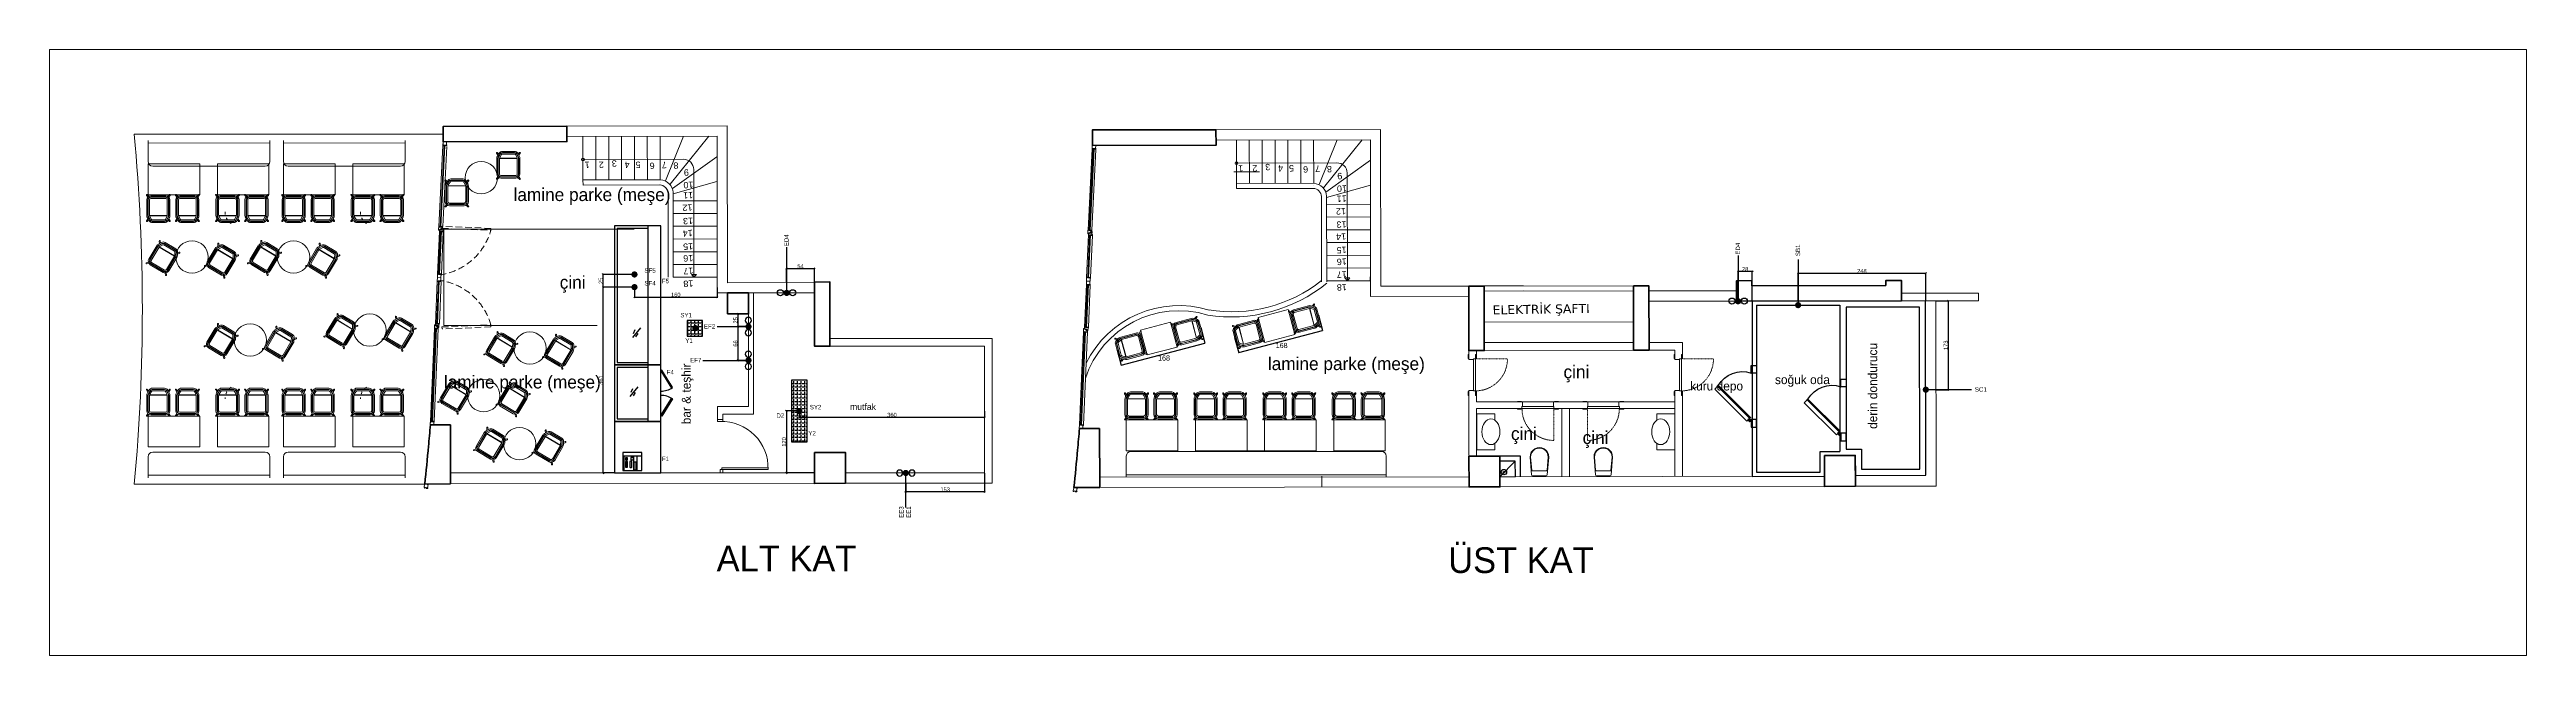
# Model space of a CAD drawing. Header units: millimetres. Extents: x 280 to 14881, y -4087 to -2041.
# Drawn here: x 10073 to 14881, y -3219 to -2041 of the extents above; entities that cross this region are included whole.
import ezdxf
from ezdxf.enums import TextEntityAlignment as Align

# ---------------------------------------------------------------- set-up
doc = ezdxf.new("R2010")
doc.units = ezdxf.units.MM
for name, pattern in [('ACAD_ISO03W100', [30, 12, -18]), ('ACAD_ISO07W100', [3.5, 0.5, -3]), ('DASHDOT', [25.4, 12.7, -6.35, 0, -6.35]), ('DASHED', [0.75, 0.5, -0.25])]:
    doc.linetypes.add(name, pattern=pattern)
doc.layers.get('Defpoints').update_dxf_attribs({"lineweight": 18})
for name, color, linetype, lineweight in [('alan', 2, 'Continuous', 0), ('dog-pen', 150, 'Continuous', 5), ('duvar2', 234, 'Continuous', 0), ('KAPI', 25, 'Continuous', 5), ('kapı açılış', 251, 'ACAD_ISO07W100', 0), ('kolon', 105, 'Continuous', 50), ('korkuluk', 34, 'Continuous', 5), ('mahal ad', 7, 'Continuous', 0), ('merdiven', 8, 'Continuous', 5), ('merdiven izdüşüm', 8, 'ACAD_ISO03W100', 5), ('PAGE-MOBİLYA İNCE', 59, 'Continuous', 18), ('PAGE-MOBİLYA ORTA', 28, 'Continuous', 25), ('pen-gor', 4, 'Continuous', 5), ('TEFRIS', 9, 'Continuous', 0), ('YAZI', 9, 'Continuous', 18), ('Şaft', 52, 'Continuous', 5)]:
    doc.layers.add(name, color=color, linetype=linetype, lineweight=lineweight)
for name, color, linetype in [('PİSSU HATTI', 151, 'OK'), ('S2000-002 Çizgi', 7, 'Continuous'), ('S2000-019 Su Tes İşaretler', 5, 'Continuous'), ('S2000-034 Soğuk Oda', 1, 'Continuous'), ('SIH', 4, 'Continuous'), ('SU', 152, 'Continuous'), ('wall', 4, 'Continuous')]:
    doc.layers.add(name, color=color, linetype=linetype)
doc.styles.add('DDG Dimensions', font='arial.ttf')
doc.styles.add('TAKSİM', font='GOTHIC.TTF', dxfattribs={"height": 20})
doc.linetypes.add('OK', pattern='A,12.7,[131,ltypeshp.shx,S=5.08,R=270,X=0,Y=5.08],5.08,-10.16,12.7', length=40.64)
doc.dimstyles.new('OLCU50', dxfattribs={"dimtxt": 8, "dimasz": 3, "dimexe": 1.25, "dimexo": 0.625, "dimtad": 1, "dimdec": 0, "dimtxsty": 'Standard', "dimblk": 'OBLIQUE', "dimcen": 2.5, "dimclrd": 256, "dimclre": 251, "dimclrt": 25, "dimadec": 0, "dimazin": 0, "dimtfac": 1, "dimtdec": 0, "dimtmove": 0, "dimatfit": 3, "dimldrblk": 'OBLIQUE', "dimfxl": 1, "dimarcsym": 0})
doc.dimstyles.get("Standard").update_dxf_attribs({"dimtxt": 10, "dimasz": 0.18, "dimexe": 0.18, "dimexo": 0.0625, "dimgap": 0.09, "dimtad": 2, "dimtih": 1, "dimtoh": 1, "dimdec": 0, "dimzin": 0, "dimtxsty": 'Standard', "dimcen": 0.09, "dimadec": 0, "dimazin": 0, "dimtfac": 1, "dimtdec": 0, "dimtofl": 0, "dimtmove": 0, "dimatfit": 3, "dimfxl": 1, "dimtolj": 1, "dimtzin": 0, "dimarcsym": 0})

msp = doc.modelspace()

# ---------------------------------------------------------------- texts
at = {"style": 'TAKSİM'}
for s, height, p in [('F5', 8.64, (11268.903, -2495.183)), ('Y1', 8.64, (11314.596, -2611.047)), ('F4', 8.64, (11278.131, -2672.453)), ('kuru depo', 17.28, (13309.361, -2703.577)), ('soğuk oda', 17.28, (13475.962, -2691.273)), ('D2', 8.64, (11491.808, -2756.73)), ('Y2', 8.64, (11553.517, -2791.01)), ('F1', 8.64, (11268.903, -2840.737))]:
    msp.add_text(s, height=height, dxfattribs=at).set_placement(p, align=Align.CENTER)
for s, p in [('derin dondurucu', (13621.061, -2694.773)), ('bar & teşhir', (11317.843, -2710.247))]:
    msp.add_text(s, height=17.28, rotation=90, dxfattribs=at).set_placement(p, align=Align.CENTER)
at = {"layer": 'duvar2', "attachment_point": 1}
for s, insert, char_height, width in [('lamine parke (meşe)', (10973.913, -2310.458), 25, 336.53078), ('çini', (11063.639, -2480.863), 25, 577.31789), ('lamine parke (meşe)', (12438.281, -2639.029), 25, 325.03458), ('lamine parke (meşe)', (10838.643, -2674.671), 25, 325.03458), ('çini', (13012.127, -2655.012), 25, 577.31789), ('{\\fBankGothic Lt BT|b0|i0|c162|p34;mutfak}', (11627.234, -2729.008), 12.5, 271.81988), ('çini', (12910.22, -2774.985), 25, 577.31789), ('çini', (13049.269, -2782.716), 25, 577.31789), ('{\\fBankGothic Lt BT|b0|i0|c162|p34;ALT KAT}', (11368.199, -3005.158), 50, 577.31789), ('{\\fBankGothic Lt BT|b0|i0|c162|p34;ÜST KAT}', (12788.399, -3008.375), 50, 577.31789)]:
    msp.add_mtext(s, dxfattribs=dict(at, insert=insert, char_height=char_height, width=width))
at = {"layer": 'mahal ad', "insert": (12874.403, -2538.284), "char_height": 17.5, "width": 236.13102, "attachment_point": 1, "rotation": 0.912534, "style": 'DDG Dimensions'}
msp.add_mtext('{\\fVerdana|b0|i0|c162|p34;ELEKTRİK ŞAFTI}', dxfattribs=at)
at = {"layer": 'SU', "style": 'TAKSİM'}
for s, p in [('ED4', (11507.973, -2423.425)), ('ED4', (13355.016, -2439.679)), ('SB1', (13471.517, -2442.532)), ('EE3', (11731.001, -2951.285)), ('EE1', (11745.172, -2951.285))]:
    msp.add_text(s, height=8.64, rotation=90, dxfattribs=at).set_placement(p)
for s, p in [('SF5', (11228.026, -2474.904)), ('SF4', (11228.026, -2499.573)), ('SY1', (11297.74, -2561.484)), ('EF2', (11343.541, -2583.439)), ('EF7', (11316.689, -2648.996)), ('SY2', (11549.051, -2740.258)), ('SC1', (13810.721, -2705.995))]:
    msp.add_text(s, height=8.64, dxfattribs=at).set_placement(p)
at = {"layer": 'YAZI', "style": 'DDG Dimensions', "oblique": 0.00065, "width": 1.009467}
for s, height, p in [('1', 12.383, (11121.627, -2258.757)), ('2', 12.383, (11148.909, -2258.587)), ('3', 12.383, (11174.032, -2256.105)), ('4', 12.383, (11198.988, -2258.546)), ('5', 12.383, (11220.193, -2258.481)), ('7', 12.383, (11270.842, -2259.021)), ('6', 12.383, (11247.542, -2260.615)), ('8', 12.383, (11293.677, -2260.166)), ('10', 12.3828, (11322.797, -2297.527)), ('9', 12.383, (11313.884, -2273.571)), ('1', 12.383, (12390.163, -2265.658)), ('2', 12.383, (12417.445, -2265.488)), ('3', 12.383, (12442.568, -2263.006)), ('4', 12.383, (12467.524, -2265.448)), ('5', 12.383, (12488.729, -2265.382)), ('6', 12.383, (12516.078, -2267.516)), ('7', 12.383, (12539.378, -2265.922)), ('8', 12.383, (12562.213, -2267.067)), ('10', 12.3828, (12591.333, -2304.428)), ('9', 12.383, (12582.42, -2280.472)), ('12', 12.3828, (11320.909, -2341.725)), ('11', 12.3828, (11322.378, -2317.404)), ('12', 12.3828, (12589.445, -2348.626)), ('11', 12.3828, (12590.914, -2324.305)), ('14', 12.3828, (11321.415, -2391.221)), ('13', 12.3828, (11322.085, -2367.405)), ('14', 12.3828, (12589.951, -2398.122)), ('13', 12.3828, (12590.621, -2374.306)), ('15', 12.3828, (11322.16, -2417.091)), ('16', 12.3828, (11322.524, -2439.867)), ('15', 12.3828, (12590.696, -2423.992)), ('16', 12.3828, (12591.06, -2446.768)), ('18', 12.3828, (11322.644, -2489.398)), ('17', 12.3828, (11322.575, -2464.633)), ('18', 12.3828, (12591.18, -2496.299)), ('17', 12.3828, (12591.111, -2471.534))]:
    msp.add_text(s, height=height, rotation=183.192163, dxfattribs=at).set_placement(p)

# ---------------------------------------------------------------- blocks, each defined once
blk = doc.blocks.new('bar taburesi plan re')
at = {"color": 0, "linetype": 'ByBlock'}
for p, q in [((-23.6, 0.9), (-21.1, -2.3)), ((-19.3, -0.9, 11.1), (-22.1, 2.1)), ((13.7, 0), (-15.3, 0)), ((17.7, -0.8, 11), (20.6, 2.1)), ((22.1, 0.9), (19.5, -2.3)), ((-23.8, -48.6), (-21.1, -44.6)), ((-23.3, -8), (-23.3, -37.9)), ((-19.8, -47), (-22.3, -49.8)), ((-21.9, -43), (-18.6, -48.6)), ((-21, -8), (-21, -37.9)), ((-20.5, -8), (-20.5, -37.9)), ((-19.9, -41.9), (-16.6, -47.4)), ((-19.5, -41.6), (-16.2, -47.2)), ((-18, -8), (-18, -37.9)), ((-18, -38.5), (16.4, -38.5)), ((-18, -38.9), (16.4, -38.9)), ((-17.3, -40.3), (-14, -45.9)), ((13.7, -2.3), (-15.3, -2.3)), ((13.7, -2.8), (-15.3, -2.8)), ((13.7, -5.2), (-15.3, -5.2)), ((11.4, -46.7), (-12.5, -46.8)), ((12.9, -45.8), (16, -40.2)), ((15.1, -47.1), (18.2, -41.5)), ((15.5, -47.3), (18.6, -41.7)), ((16.5, -38.2), (16.5, -8)), ((17.5, -48.4), (20.4, -43.1)), ((18.3, -47), (20.8, -49.8)), ((18.9, -38.2), (18.9, -8)), ((19.4, -38.2), (19.4, -8)), ((22.3, -48.6), (19.5, -44.7)), ((21.7, -38.2), (21.7, -8)), ((11.4, -49.2), (-12.5, -49.2)), ((11.4, -49.7), (-12.5, -49.7)), ((11.4, -52), (-12.5, -52))]:
    blk.add_line(p, q, dxfattribs=at)
for centre, radius, start, end in [((-22.9, 1.5), 0.957, 38.086, 218.0835), ((-15.3, -8), 8, 90, 180), ((13.7, -8), 8, 0, 90), ((21.3, 1.5, 0), 0.954, 321.751, 141.9472), ((-13.3, -37.9), 10, 180, 210.7222), ((-15.3, -8), 5.71, 90, 180), ((-13.3, -37.9), 7.71, 180, 210.7222), ((-15.3, -8), 5.24, 90, 180), ((-13.3, -37.9), 7.24, 180, 210.7222), ((-15.3, -8), 2.75, 90, 180), ((-13.3, -37.9), 4.75, 180, 210.7222), ((-12.5, -45), 4.71, 210.7222, 270.024), ((-12.5, -45), 4.24, 210.7222, 270.024), ((-12.5, -45), 1.75, 210.7222, 270.024), ((11.4, -45), 1.75, 270.024, 330.9098), ((11.4, -45), 4.24, 270.024, 330.9098), ((11.4, -45), 4.71, 270.024, 330.9098), ((13.7, -8), 5.71, 0, 90), ((13.7, -8), 5.24, 0, 90), ((13.7, -8), 2.75, 0, 90), ((11.7, -38.2), 4.75, 330.9098, 0), ((11.7, -38.2), 7.24, 330.9098, 0), ((11.7, -38.2), 7.71, 330.9098, 0), ((11.7, -38.2), 10, 330.9098, 0), ((-23, -49.2), 0.98, 145.311, 318.9999), ((-12.5, -45), 7, 210.7222, 270.024), ((11.4, -45), 7, 270.024, 330.9098), ((21.5, -49.2), 0.98, 221.0001, 34.689)]:
    blk.add_arc(centre, radius, start, end, dxfattribs=at)
blk = doc.blocks.new('*D38')
at = {"layer": 'Defpoints', "color": 0, "transparency": 16777216}
for p in [(12308.1, -2581.5), (12145.4, -2624.8), (12316.1, -2611.3)]:
    blk.add_point(p, dxfattribs=at)
at = {"layer": 'duvar2', "color": 0, "lineweight": -2, "transparency": 16777216}
for p, q in [((12308.2, -2581.5), (12316.1, -2611.5)), ((12145.4, -2624.9), (12153.3, -2654.8)), ((12153.5, -2654.6), (12315.9, -2611.4))]:
    blk.add_line(p, q, dxfattribs=at)
at = {"layer": 'duvar2', "color": 0, "transparency": 16777216}
for points in [[(12315.9, -2611.4), (12315.9, -2611.4), (12316.1, -2611.3)], [(12153.5, -2654.5), (12153.5, -2654.6), (12153.3, -2654.6)]]:
    blk.add_solid(points, dxfattribs=at)
at = {"layer": 'duvar2', "color": 0, "transparency": 16777216, "insert": (12236.7, -2640.6), "char_height": 10, "attachment_point": 5}
blk.add_mtext('\\A1;168', dxfattribs=at)
blk = doc.blocks.new('*D39')
at = {"layer": 'Defpoints', "color": 0, "transparency": 16777216}
for p in [(12536.5, -2557), (12544.4, -2586.9), (12373.7, -2600.4)]:
    blk.add_point(p, dxfattribs=at)
at = {"layer": 'duvar2', "color": 0, "lineweight": -2, "transparency": 16777216}
for p, q in [((12381.8, -2630.1), (12544.2, -2587)), ((12536.5, -2557.1), (12544.4, -2587.1)), ((12373.7, -2600.4), (12381.7, -2630.4))]:
    blk.add_line(p, q, dxfattribs=at)
at = {"layer": 'duvar2', "color": 0, "transparency": 16777216}
for points in [[(12544.2, -2586.9), (12544.2, -2587), (12544.4, -2586.9)], [(12381.8, -2630.1), (12381.8, -2630.2), (12381.6, -2630.2)]]:
    blk.add_solid(points, dxfattribs=at)
at = {"layer": 'duvar2', "color": 0, "transparency": 16777216, "insert": (12465, -2616.2), "char_height": 10, "attachment_point": 5}
blk.add_mtext('\\A1;168', dxfattribs=at)
blk = doc.blocks.new('A$C290C7E64')
at = {"layer": 'S2000-002 Çizgi'}
for points in [[(0, 0), (35, 0), (35, 37), (0, 37)], [(7, 2), (35, 2), (35, 37), (7, 37)], [(9.6, 16), (14.7, 16), (14.7, 20.6), (9.6, 20.6)], [(10.3, 8.2), (11.3, 8.2), (11.3, 9.2), (10.3, 9.2)], [(10.3, 7.2), (11.3, 7.2), (11.3, 8.2), (10.3, 8.2)], [(10.3, 6.2), (11.3, 6.2), (11.3, 7.2), (10.3, 7.2)], [(10.3, 5.2), (11.3, 5.2), (11.3, 6.2), (10.3, 6.2)], [(11.3, 8.2), (12.3, 8.2), (12.3, 9.2), (11.3, 9.2)], [(11.3, 7.2), (12.3, 7.2), (12.3, 8.2), (11.3, 8.2)], [(11.3, 6.2), (12.3, 6.2), (12.3, 7.2), (11.3, 7.2)], [(11.3, 5.2), (12.3, 5.2), (12.3, 6.2), (11.3, 6.2)], [(12.3, 8.2), (13.3, 8.2), (13.3, 9.2), (12.3, 9.2)], [(12.3, 7.2), (13.3, 7.2), (13.3, 8.2), (12.3, 8.2)], [(12.3, 6.2), (13.3, 6.2), (13.3, 7.2), (12.3, 7.2)], [(12.3, 5.2), (13.3, 5.2), (13.3, 6.2), (12.3, 6.2)], [(13.3, 8.2), (14.3, 8.2), (14.3, 9.2), (13.3, 9.2)], [(13.3, 7.2), (14.3, 7.2), (14.3, 8.2), (13.3, 8.2)], [(13.3, 6.2), (14.3, 6.2), (14.3, 7.2), (13.3, 7.2)], [(13.3, 5.2), (14.3, 5.2), (14.3, 6.2), (13.3, 6.2)], [(17.4, 8.2), (18.4, 8.2), (18.4, 9.2), (17.4, 9.2)], [(17.4, 7.2), (18.4, 7.2), (18.4, 8.2), (17.4, 8.2)], [(17.4, 6.2), (18.4, 6.2), (18.4, 7.2), (17.4, 7.2)], [(17.4, 5.2), (18.4, 5.2), (18.4, 6.2), (17.4, 6.2)], [(18.4, 8.2), (19.4, 8.2), (19.4, 9.2), (18.4, 9.2)], [(18.4, 7.2), (19.4, 7.2), (19.4, 8.2), (18.4, 8.2)], [(18.4, 6.2), (19.4, 6.2), (19.4, 7.2), (18.4, 7.2)], [(18.4, 5.2), (19.4, 5.2), (19.4, 6.2), (18.4, 6.2)], [(18.6, 21.8), (33.8, 21.8), (33.8, 26), (18.6, 26)], [(19.4, 8.2), (20.4, 8.2), (20.4, 9.2), (19.4, 9.2)], [(19.4, 7.2), (20.4, 7.2), (20.4, 8.2), (19.4, 8.2)], [(19.4, 6.2), (20.4, 6.2), (20.4, 7.2), (19.4, 7.2)], [(19.4, 5.2), (20.4, 5.2), (20.4, 6.2), (19.4, 6.2)], [(20.4, 8.2), (21.4, 8.2), (21.4, 9.2), (20.4, 9.2)], [(20.4, 7.2), (21.4, 7.2), (21.4, 8.2), (20.4, 8.2)], [(20.4, 6.2), (21.4, 6.2), (21.4, 7.2), (20.4, 7.2)], [(20.4, 5.2), (21.4, 5.2), (21.4, 6.2), (20.4, 6.2)], [(21.4, 8.2), (22.4, 8.2), (22.4, 9.2), (21.4, 9.2)], [(21.4, 7.2), (22.4, 7.2), (22.4, 8.2), (21.4, 8.2)], [(21.4, 6.2), (22.4, 6.2), (22.4, 7.2), (21.4, 7.2)], [(21.4, 5.2), (22.4, 5.2), (22.4, 6.2), (21.4, 6.2)], [(22.4, 8.2), (23.4, 8.2), (23.4, 9.2), (22.4, 9.2)], [(22.4, 7.2), (23.4, 7.2), (23.4, 8.2), (22.4, 8.2)], [(22.4, 6.2), (23.4, 6.2), (23.4, 7.2), (22.4, 7.2)], [(22.4, 5.2), (23.4, 5.2), (23.4, 6.2), (22.4, 6.2)], [(23.4, 8.2), (24.4, 8.2), (24.4, 9.2), (23.4, 9.2)], [(23.4, 7.2), (24.4, 7.2), (24.4, 8.2), (23.4, 8.2)], [(23.4, 6.2), (24.4, 6.2), (24.4, 7.2), (23.4, 7.2)], [(23.4, 5.2), (24.4, 5.2), (24.4, 6.2), (23.4, 6.2)], [(24.4, 8.2), (25.4, 8.2), (25.4, 9.2), (24.4, 9.2)], [(24.4, 7.2), (25.4, 7.2), (25.4, 8.2), (24.4, 8.2)], [(24.4, 6.2), (25.4, 6.2), (25.4, 7.2), (24.4, 7.2)], [(24.4, 5.2), (25.4, 5.2), (25.4, 6.2), (24.4, 6.2)], [(25.4, 8.2), (26.4, 8.2), (26.4, 9.2), (25.4, 9.2)], [(25.4, 7.2), (26.4, 7.2), (26.4, 8.2), (25.4, 8.2)], [(25.4, 6.2), (26.4, 6.2), (26.4, 7.2), (25.4, 7.2)], [(25.4, 5.2), (26.4, 5.2), (26.4, 6.2), (25.4, 6.2)], [(26.4, 8.2), (27.4, 8.2), (27.4, 9.2), (26.4, 9.2)], [(26.4, 7.2), (27.4, 7.2), (27.4, 8.2), (26.4, 8.2)], [(26.4, 6.2), (27.4, 6.2), (27.4, 7.2), (26.4, 7.2)], [(26.4, 5.2), (27.4, 5.2), (27.4, 6.2), (26.4, 6.2)], [(27.4, 8.2), (28.4, 8.2), (28.4, 9.2), (27.4, 9.2)], [(27.4, 7.2), (28.4, 7.2), (28.4, 8.2), (27.4, 8.2)], [(27.4, 6.2), (28.4, 6.2), (28.4, 7.2), (27.4, 7.2)], [(27.4, 5.2), (28.4, 5.2), (28.4, 6.2), (27.4, 6.2)]]:
    blk.add_lwpolyline(points, close=True, dxfattribs=at)
for points in [[(7, 27.2), (35, 27.2)], [(7, 20.6), (35, 20.6)]]:
    blk.add_lwpolyline(points, dxfattribs=at)
blk.add_lwpolyline([(18.7, 13.6), (27.6, 13.6, 0.414214), (29.1, 15.1), (29.1, 16.4, 0.414214), (27.6, 17.9), (18.7, 17.9, 0.414214), (17.2, 16.4), (17.2, 15.1, 0.414214)], format="xyb", close=True, dxfattribs=at)
blk = doc.blocks.new('A$C44911D4B')
at = {"layer": 'S2000-034 Soğuk Oda'}
for points in [[(0, 81), (15, 81), (15, 71), (0, 71)], [(120, 81), (105, 81), (105, 71), (120, 71)]]:
    blk.add_lwpolyline(points, close=True, dxfattribs=at)
at = {"layer": 'S2000-034 Soğuk Oda', "color": 3, "linetype": 'ByBlock'}
for points in [[(12.8, 69.8, -0.39805), (12.9, 69.8), (16.2, 66.8), (14, 64.6), (11, 67.8, -0.39805), (11, 68)], [(13.9, 69.6, 0.617768), (14.4, 69.9), (14.5, 71), (11.3, 71), (11.4, 69.9, 0.617768), (11.9, 69.6, -0.364026)], [(11.5, 66.6), (11.4, 69.9, 0.617768), (11.9, 69.6, -0.364026), (13.9, 69.6, 0.617768), (14.4, 69.9), (14.3, 66.6, -0.39805), (14.2, 66.5), (11.6, 66.5, -0.39805)], [(79.5, 5.7, 0.491935), (80.9, 7.1), (18.7, 69.3, 0.499706), (17.3, 67.9)]]:
    blk.add_lwpolyline(points, format="xyb", close=True, dxfattribs=at)
blk.add_lwpolyline([(73.9, 0), (79.5, 5.7), (17.3, 67.9), (11.6, 62.2), (73.9, 0)], dxfattribs=at)
blk.add_circle((12.9, 67.9), 1, dxfattribs=at)
blk.add_circle((12.9, 67.9), 1, dxfattribs=at)
blk.add_arc((54.5, 53.5), 53.4, 299.6259, 19.0898, dxfattribs=at)
blk = doc.blocks.new('A$C7E7D3E18')
at = {"layer": 'SIH', "linetype": 'Continuous', "const_width": 6}
blk.add_lwpolyline([(3, 6, 1), (9, 6, 1)], format="xyb", close=True, dxfattribs=at)
blk = doc.blocks.new('A$C6E87713E')
at = {"layer": 'S2000-019 Su Tes İşaretler'}
for centre in [(5.9, 6.3), (29.9, 6.3)]:
    blk.add_circle(centre, 5.89, dxfattribs=at)
blk.add_blockref('A$C7E7D3E18', (11.9, 0))
blk = doc.blocks.new('_Oblique')
at = {"color": 0, "linetype": 'ByBlock', "lineweight": -2}
blk.add_line((-0.5, -0.5), (0.5, 0.5), dxfattribs=at)
blk = doc.blocks.new('*D67')
at = {"color": 251, "lineweight": -2, "transparency": 16777216}
for p, q in [((11208.7, -2503.4), (11208.7, -2523.5)), ((11369.1, -2503.4), (11369.1, -2523.5))]:
    blk.add_line(p, q, dxfattribs=at)
at = {"lineweight": -2, "transparency": 16777216}
blk.add_line((11208.7, -2522.2), (11369.1, -2522.2), dxfattribs=at)
at = {"layer": 'Defpoints', "color": 0, "transparency": 16777216}
for p in [(11208.7, -2502.8), (11369.1, -2502.8), (11369.1, -2522.2)]:
    blk.add_point(p, dxfattribs=at)
at = {"lineweight": -2, "transparency": 16777216, "xscale": 3, "yscale": 3, "zscale": 3, "rotation": 180}
blk.add_blockref('_Oblique', (11208.7, -2522.2), dxfattribs=at)
at = {"lineweight": -2, "transparency": 16777216, "xscale": 3, "yscale": 3, "zscale": 3}
blk.add_blockref('_Oblique', (11369.1, -2522.2), dxfattribs=at)
at = {"color": 25, "transparency": 16777216, "insert": (11288.9, -2517.6), "char_height": 8, "attachment_point": 5}
blk.add_mtext('160', dxfattribs=at)
blk = doc.blocks.new('*D68')
at = {"color": 251, "lineweight": -2, "transparency": 16777216}
for p, q in [((11205, -2502.8), (11146.7, -2502.8)), ((11169.4, -2863.9), (11146.7, -2863.9))]:
    blk.add_line(p, q, dxfattribs=at)
at = {"lineweight": -2, "transparency": 16777216}
blk.add_line((11147.9, -2863.9), (11147.9, -2502.8), dxfattribs=at)
at = {"layer": 'Defpoints', "color": 0, "transparency": 16777216}
for p in [(11147.9, -2502.8), (11205.7, -2502.8), (11170, -2863.9)]:
    blk.add_point(p, dxfattribs=at)
at = {"lineweight": -2, "transparency": 16777216, "xscale": 3, "yscale": 3, "zscale": 3}
for p, rotation in [((11147.9, -2502.8), 90), ((11147.9, -2863.9), 270)]:
    blk.add_blockref('_Oblique', p, dxfattribs=dict(at, rotation=rotation))
at = {"color": 25, "transparency": 16777216, "insert": (11143.3, -2683.4), "char_height": 8, "attachment_point": 5, "rotation": 90}
blk.add_mtext('361', dxfattribs=at)
blk = doc.blocks.new('*D69')
at = {"color": 251, "lineweight": -2, "transparency": 16777216}
for p, q in [((11211, -2478.1), (11146.7, -2478.1)), ((11205, -2502.8), (11146.7, -2502.8))]:
    blk.add_line(p, q, dxfattribs=at)
at = {"lineweight": -2, "transparency": 16777216}
blk.add_line((11147.9, -2502.8), (11147.9, -2478.1), dxfattribs=at)
at = {"layer": 'Defpoints', "color": 0, "transparency": 16777216}
for p in [(11147.9, -2478.1), (11211.7, -2478.1), (11205.7, -2502.8)]:
    blk.add_point(p, dxfattribs=at)
at = {"lineweight": -2, "transparency": 16777216, "xscale": 3, "yscale": 3, "zscale": 3}
for p, rotation in [((11147.9, -2478.1), 90), ((11147.9, -2502.8), 270)]:
    blk.add_blockref('_Oblique', p, dxfattribs=dict(at, rotation=rotation))
at = {"color": 25, "transparency": 16777216, "insert": (11143.3, -2490.5), "char_height": 8, "attachment_point": 5, "rotation": 90}
blk.add_mtext('25', dxfattribs=at)
blk = doc.blocks.new('*D70')
at = {"color": 251, "lineweight": -2, "transparency": 16777216}
for p, q in [((13351.1, -2529.6), (13351.1, -2471.3)), ((13378.6, -2529.6), (13378.6, -2471.3))]:
    blk.add_line(p, q, dxfattribs=at)
at = {"lineweight": -2, "transparency": 16777216}
blk.add_line((13378.6, -2472.5), (13351.1, -2472.5), dxfattribs=at)
at = {"layer": 'Defpoints', "color": 0, "transparency": 16777216}
for p in [(13351.1, -2472.5), (13351.1, -2530.2), (13378.6, -2530.2)]:
    blk.add_point(p, dxfattribs=at)
at = {"lineweight": -2, "transparency": 16777216, "xscale": 3, "yscale": 3, "zscale": 3, "rotation": 180}
blk.add_blockref('_Oblique', (13351.1, -2472.5), dxfattribs=at)
at = {"lineweight": -2, "transparency": 16777216, "xscale": 3, "yscale": 3, "zscale": 3}
blk.add_blockref('_Oblique', (13378.6, -2472.5), dxfattribs=at)
at = {"color": 25, "transparency": 16777216, "insert": (13364.8, -2467.9), "char_height": 8, "attachment_point": 5}
blk.add_mtext('28', dxfattribs=at)
blk = doc.blocks.new('*D71')
at = {"color": 251, "lineweight": -2, "transparency": 16777216}
for p, q in [((13467.6, -2529), (13467.6, -2474.8)), ((13715.2, -2529), (13715.2, -2474.8))]:
    blk.add_line(p, q, dxfattribs=at)
at = {"lineweight": -2, "transparency": 16777216}
blk.add_line((13715.2, -2476.1), (13467.6, -2476.1), dxfattribs=at)
at = {"layer": 'Defpoints', "color": 0, "transparency": 16777216}
for p in [(13467.6, -2476.1), (13467.6, -2529.6), (13715.2, -2529.6)]:
    blk.add_point(p, dxfattribs=at)
at = {"lineweight": -2, "transparency": 16777216, "xscale": 3, "yscale": 3, "zscale": 3, "rotation": 180}
blk.add_blockref('_Oblique', (13467.6, -2476.1), dxfattribs=at)
at = {"lineweight": -2, "transparency": 16777216, "xscale": 3, "yscale": 3, "zscale": 3}
blk.add_blockref('_Oblique', (13715.2, -2476.1), dxfattribs=at)
at = {"color": 25, "transparency": 16777216, "insert": (13591.4, -2471.5), "char_height": 8, "attachment_point": 5}
blk.add_mtext('248', dxfattribs=at)
blk = doc.blocks.new('*D72')
at = {"color": 251, "lineweight": -2, "transparency": 16777216}
for p, q in [((13735.8, -2529.5), (13760.1, -2529.5)), ((13735.8, -2702.1), (13760.1, -2702.1))]:
    blk.add_line(p, q, dxfattribs=at)
at = {"lineweight": -2, "transparency": 16777216}
blk.add_line((13758.9, -2529.5), (13758.9, -2702.1), dxfattribs=at)
at = {"layer": 'Defpoints', "color": 0, "transparency": 16777216}
for p in [(13735.2, -2529.5), (13735.2, -2702.1), (13758.9, -2702.1)]:
    blk.add_point(p, dxfattribs=at)
at = {"lineweight": -2, "transparency": 16777216, "xscale": 3, "yscale": 3, "zscale": 3}
for p, rotation in [((13758.9, -2529.5), 90), ((13758.9, -2702.1), 270)]:
    blk.add_blockref('_Oblique', p, dxfattribs=dict(at, rotation=rotation))
at = {"color": 25, "transparency": 16777216, "insert": (13754.2, -2615.8), "char_height": 8, "attachment_point": 5, "rotation": 90}
blk.add_mtext('173', dxfattribs=at)
blk = doc.blocks.new('*D73')
at = {"color": 251, "lineweight": -2, "transparency": 16777216}
for p, q in [((11504.1, -2492.7), (11504.1, -2465.7)), ((11558.1, -2513.4), (11558.1, -2465.7))]:
    blk.add_line(p, q, dxfattribs=at)
at = {"lineweight": -2, "transparency": 16777216}
blk.add_line((11558.1, -2467), (11504.1, -2467), dxfattribs=at)
at = {"layer": 'Defpoints', "color": 0, "transparency": 16777216}
for p in [(11504.1, -2467), (11504.1, -2493.3), (11558.1, -2514)]:
    blk.add_point(p, dxfattribs=at)
at = {"lineweight": -2, "transparency": 16777216, "xscale": 3, "yscale": 3, "zscale": 3, "rotation": 180}
blk.add_blockref('_Oblique', (11504.1, -2467), dxfattribs=at)
at = {"lineweight": -2, "transparency": 16777216, "xscale": 3, "yscale": 3, "zscale": 3}
blk.add_blockref('_Oblique', (11558.1, -2467), dxfattribs=at)
at = {"color": 25, "transparency": 16777216, "insert": (11531.1, -2462.3), "char_height": 8, "attachment_point": 5}
blk.add_mtext('54', dxfattribs=at)
blk = doc.blocks.new('*D74')
at = {"color": 251, "lineweight": -2, "transparency": 16777216}
for p, q in [((11735.3, -2884.5), (11735.3, -2901.8)), ((11888.2, -2864.6), (11888.2, -2901.8))]:
    blk.add_line(p, q, dxfattribs=at)
at = {"lineweight": -2, "transparency": 16777216}
blk.add_line((11888.2, -2900.6), (11735.3, -2900.6), dxfattribs=at)
at = {"layer": 'Defpoints', "color": 0, "transparency": 16777216}
for p in [(11735.3, -2883.9), (11888.2, -2863.9), (11735.3, -2900.6)]:
    blk.add_point(p, dxfattribs=at)
at = {"lineweight": -2, "transparency": 16777216, "xscale": 3, "yscale": 3, "zscale": 3, "rotation": 180}
blk.add_blockref('_Oblique', (11735.3, -2900.6), dxfattribs=at)
at = {"lineweight": -2, "transparency": 16777216, "xscale": 3, "yscale": 3, "zscale": 3}
blk.add_blockref('_Oblique', (11888.2, -2900.6), dxfattribs=at)
at = {"color": 25, "transparency": 16777216, "insert": (11811.8, -2896), "char_height": 8, "attachment_point": 5}
blk.add_mtext('153', dxfattribs=at)
blk = doc.blocks.new('*D75')
at = {"color": 251, "lineweight": -2, "transparency": 16777216}
for p, q in [((11528.1, -2743.5), (11502.3, -2743.5)), ((11557.6, -2863.9), (11502.3, -2863.9))]:
    blk.add_line(p, q, dxfattribs=at)
at = {"lineweight": -2, "transparency": 16777216}
blk.add_line((11503.5, -2743.5), (11503.5, -2863.9), dxfattribs=at)
at = {"layer": 'Defpoints', "color": 0, "transparency": 16777216}
for p in [(11528.7, -2743.5), (11503.5, -2863.9), (11558.2, -2863.9)]:
    blk.add_point(p, dxfattribs=at)
at = {"lineweight": -2, "transparency": 16777216, "xscale": 3, "yscale": 3, "zscale": 3}
for p, rotation in [((11503.5, -2743.5), 90), ((11503.5, -2863.9), 270)]:
    blk.add_blockref('_Oblique', p, dxfattribs=dict(at, rotation=rotation))
at = {"color": 25, "transparency": 16777216, "insert": (11498.9, -2803.7), "char_height": 8, "attachment_point": 5, "rotation": 90}
blk.add_mtext('120', dxfattribs=at)
blk = doc.blocks.new('*D76')
at = {"color": 251, "lineweight": -2, "transparency": 16777216}
for p, q in [((11528.7, -2744.1), (11528.7, -2757)), ((11888.2, -2744.1), (11888.2, -2757))]:
    blk.add_line(p, q, dxfattribs=at)
at = {"lineweight": -2, "transparency": 16777216}
blk.add_line((11528.7, -2755.7), (11888.2, -2755.7), dxfattribs=at)
at = {"layer": 'Defpoints', "color": 0, "transparency": 16777216}
for p in [(11528.7, -2743.5), (11888.2, -2743.5), (11888.2, -2755.7)]:
    blk.add_point(p, dxfattribs=at)
at = {"lineweight": -2, "transparency": 16777216, "xscale": 3, "yscale": 3, "zscale": 3, "rotation": 180}
blk.add_blockref('_Oblique', (11528.7, -2755.7), dxfattribs=at)
at = {"lineweight": -2, "transparency": 16777216, "xscale": 3, "yscale": 3, "zscale": 3}
blk.add_blockref('_Oblique', (11888.2, -2755.7), dxfattribs=at)
at = {"color": 25, "transparency": 16777216, "insert": (11708.5, -2751.1), "char_height": 8, "attachment_point": 5}
blk.add_mtext('360', dxfattribs=at)
blk = doc.blocks.new('*D77')
at = {"color": 251, "lineweight": -2, "transparency": 16777216}
for p, q in [((11429.4, -2555), (11408.3, -2555)), ((11429.4, -2579.5), (11408.3, -2579.5))]:
    blk.add_line(p, q, dxfattribs=at)
at = {"lineweight": -2, "transparency": 16777216}
blk.add_line((11409.5, -2555), (11409.5, -2579.5), dxfattribs=at)
at = {"layer": 'Defpoints', "color": 0, "transparency": 16777216}
for p in [(11409.5, -2579.5), (11430, -2555), (11430, -2579.5)]:
    blk.add_point(p, dxfattribs=at)
at = {"lineweight": -2, "transparency": 16777216, "xscale": 3, "yscale": 3, "zscale": 3}
for p, rotation in [((11409.5, -2555), 90), ((11409.5, -2579.5), 270)]:
    blk.add_blockref('_Oblique', p, dxfattribs=dict(at, rotation=rotation))
at = {"color": 25, "transparency": 16777216, "insert": (11404.9, -2567.3), "char_height": 8, "attachment_point": 5, "rotation": 90}
blk.add_mtext('25', dxfattribs=at)
blk = doc.blocks.new('*D78')
at = {"color": 251, "lineweight": -2, "transparency": 16777216}
for p, q in [((11429.4, -2579.5), (11408.3, -2579.5)), ((11429.4, -2645.1), (11408.3, -2645.1))]:
    blk.add_line(p, q, dxfattribs=at)
at = {"lineweight": -2, "transparency": 16777216}
blk.add_line((11409.5, -2579.5), (11409.5, -2645.1), dxfattribs=at)
at = {"layer": 'Defpoints', "color": 0, "transparency": 16777216}
for p in [(11430, -2579.5), (11409.5, -2645.1), (11430, -2645.1)]:
    blk.add_point(p, dxfattribs=at)
at = {"lineweight": -2, "transparency": 16777216, "xscale": 3, "yscale": 3, "zscale": 3}
for p, rotation in [((11409.5, -2579.5), 90), ((11409.5, -2645.1), 270)]:
    blk.add_blockref('_Oblique', p, dxfattribs=dict(at, rotation=rotation))
at = {"color": 25, "transparency": 16777216, "insert": (11404.9, -2612.3), "char_height": 8, "attachment_point": 5, "rotation": 90}
blk.add_mtext('66', dxfattribs=at)

# ---------------------------------------------------------------- dimensions: what is measured, and where the dimension line sits
for base, p1, p2, picture, middle in [((11147.94, -2478.121), (11205.669, -2502.789), (11211.669, -2478.121), '*D69', (11143.315, -2490.455)), ((11409.516, -2645.076), (11430.05, -2579.518), (11430.05, -2645.076), '*D78', (11404.891, -2612.297))]:
    dim = msp.add_linear_dim(base=base, p1=p1, p2=p2, angle=90, dimstyle='OLCU50', override={"dimtmove": 1})
    dim.commit()
    dim.dimension.update_dxf_attribs({"geometry": picture, "text_midpoint": middle})
for base, p1, p2, picture, middle in [((11504.052, -2466.961), (11558.052, -2513.984), (11504.052, -2493.323), '*D73', (11531.052, -2462.336)), ((13351.095875782, -2472.525798092), (13378.595875782, -2530.237696394), (13351.095875782, -2530.237696394), '*D70', (13364.845875782, -2467.900798092)), ((13467.597, -2476.087), (13715.181, -2529.635), (13467.597, -2529.635), '*D71', (13591.389, -2471.462)), ((11369.057, -2522.214), (11208.669, -2502.789), (11369.057, -2502.789), '*D67', (11288.863, -2517.589)), ((11888.222, -2755.721), (11528.694, -2743.474), (11888.222, -2743.474), '*D76', (11708.458, -2751.096)), ((11735.33, -2900.597), (11888.222, -2863.949), (11735.33, -2883.904), '*D74', (11811.776, -2895.972))]:
    dim = msp.add_linear_dim(base=base, p1=p1, p2=p2, dimstyle='OLCU50')
    dim.commit()
    dim.dimension.update_dxf_attribs({"geometry": picture, "text_midpoint": middle})
for base, p1, p2, picture, middle in [((11147.94, -2502.789), (11170.05, -2863.949), (11205.669, -2502.789), '*D68', (11143.315, -2683.369)), ((13758.859, -2702.075), (13735.18, -2529.496), (13735.18, -2702.075), '*D72', (13754.234, -2615.786)), ((11409.516, -2579.518), (11430.05, -2554.984), (11430.05, -2579.518), '*D77', (11404.891, -2567.251)), ((11503.541, -2863.949), (11528.694, -2743.474), (11558.206, -2863.949), '*D75', (11498.916, -2803.711))]:
    dim = msp.add_linear_dim(base=base, p1=p1, p2=p2, angle=90, dimstyle='OLCU50')
    dim.commit()
    dim.dimension.update_dxf_attribs({"geometry": picture, "text_midpoint": middle})
at = {"layer": 'duvar2'}
for base, p1, p2, picture, middle in [((12316.087, -2611.34), (12145.366, -2624.794), (12308.146, -2581.46), '*D38', (12236.728, -2640.646)), ((12544.404, -2586.927), (12373.683, -2600.381), (12536.462, -2557.047), '*D39', (12465.044, -2616.233))]:
    dim = msp.add_linear_dim(base=base, p1=p1, p2=p2, angle=14.883224, dimstyle='Standard', override={"dimfxl": 50, "dimfxlon": 1, "dimarcsym": 1}, dxfattribs=at)
    dim.commit()
    dim.dimension.update_dxf_attribs({"geometry": picture, "text_midpoint": middle})

# ---------------------------------------------------------------- hatches: boundary and pattern name
h = msp.add_hatch()
h.set_pattern_fill('ANGLE', color=256)
h.set_pattern_definition([(0, (9775.2905, -3256.851), (0, 6.985), [5.08, -1.905]), (90, (9775.2905, -3256.851), (-6.985, 4e-16), [5.08, -1.905])])
h.paths.add_polyline_path([(11340.748, -2567.851), (11310.748, -2567.851), (11310.748, -2597.851), (11340.748, -2597.851)])
h = msp.add_hatch()
h.set_pattern_fill('ANGLE', color=256, angle=90)
h.set_pattern_definition([(90, (12202.6936, -4338.931), (-6.985, 4e-16), [5.08, -1.905]), (180, (12202.6936, -4338.931), (-9e-16, -6.985), [5.08, -1.905])])
h.paths.add_polyline_path([(11513.694, -2803.474), (11543.694, -2803.474), (11543.694, -2683.474), (11513.694, -2683.474)])
at = {"layer": 'PİSSU HATTI'}
msp.add_hatch(color=1, dxfattribs=at).paths.add_polyline_path([(12895.105, -2862.388, -1), (12897.965, -2862.384, -1)])
msp.add_hatch(color=1, dxfattribs=at).paths.add_polyline_path([(12895.105, -2862.388, -1), (12897.965, -2862.384, -1)])

# ---------------------------------------------------------------- linework, layer by layer
for p, q in [((11235.05, -2653.949), (11235.05, -2383.949)), ((13386.596, -2537.959), (13386.596, -2862.528)), ((11235.05, -2763.949), (11235.05, -2653.949)), ((13510.584, -2821.972), (13548.597, -2821.91)), ((13510.65, -2862.274), (13510.584, -2821.972)), ((13386.596, -2862.528), (13510.65, -2862.274))]:
    msp.add_line(p, q)
at = {"color": 4}
for p, q in [((11205.287, -2600.497), (11220.79, -2581.648)), ((11206.982, -2592.588), (11210.316, -2585.262)), ((11211.483, -2599.415), (11215.818, -2593.088)), ((11200.332, -2715.084), (11215.834, -2696.234)), ((11202.026, -2707.175), (11205.36, -2699.848)), ((11206.527, -2714.002), (11210.862, -2707.674))]:
    msp.add_line(p, q, dxfattribs=at)
for points in [[(11170.05, -2653.949), (11260.05, -2653.949), (11260.05, -2383.949), (11170.05, -2383.949)], [(13715.18, -2529.173), (13378.596, -2529.959), (13378.596, -2870.539), (13518.632, -2870.255), (13518.597, -2829.959), (13578.597, -2829.861), (13578.68, -2868.688), (13715.792, -2868.498)], [(13703.201, -2541.635), (13560.597, -2541.586), (13560.597, -2817.891), (13590.577, -2817.891), (13590.661, -2856.672), (13703.771, -2856.515)], [(11310.748, -2597.851), (11340.748, -2597.851), (11340.748, -2567.851), (11310.748, -2567.851)], [(11170.05, -2763.949), (11260.05, -2763.949), (11260.05, -2653.949), (11170.05, -2653.949)], [(11543.694, -2803.474), (11543.694, -2683.474), (11513.694, -2683.474), (11513.694, -2803.474)], [(11170.05, -2863.949), (11260.05, -2863.949), (11260.05, -2763.949), (11170.05, -2763.949)]]:
    msp.add_lwpolyline(points, close=True)
for points in [[(11235.05, -2388.949), (11175.05, -2388.949), (11175.05, -2648.949), (11235.05, -2648.949)], [(11235.05, -2658.949), (11175.05, -2658.949), (11175.05, -2758.949), (11235.05, -2758.949)]]:
    msp.add_lwpolyline(points, dxfattribs=at)
msp.add_lwpolyline([(13386.596, -2537.959), (13548.597, -2537.586), (13548.597, -2821.91)])
at = {"layer": 'alan'}
msp.add_line((12543.299, -2890.035), (12543.271, -2870.161), dxfattribs=at)
at = {"layer": 'dog-pen'}
for points in [[(10840.787, -2227.227), (10838.989, -2227.15), (10831.187, -2385.745), (10832.986, -2385.822)], [(12100.82, -2234.128), (12099.021, -2234.051), (12091.22, -2392.646), (12093.018, -2392.723)], [(10830.327, -2477.837), (10828.529, -2477.76), (10832.105, -2394.236), (10833.903, -2394.313)], [(12090.359, -2484.738), (12088.561, -2484.661), (12092.137, -2401.137), (12093.935, -2401.214)], [(10829.771, -2490.825), (10827.973, -2490.748), (10824.397, -2574.271), (10826.195, -2574.348)], [(12089.803, -2497.726), (12088.005, -2497.649), (12084.429, -2581.172), (12086.227, -2581.249)], [(10816.373, -2764.078), (10814.575, -2764.001), (10822.335, -2582.691), (10824.133, -2582.768)], [(12076.405, -2770.979), (12074.607, -2770.902), (12082.367, -2589.592), (12084.165, -2589.669)]]:
    msp.add_lwpolyline(points, close=True, dxfattribs=at)
for points in [[(10843.697, -2226.564), (10843.962, -2220.37), (10843.263, -2220.34), (10843.263, -2220.34), (10842.463, -2220.306), (10842.463, -2220.306), (10842.164, -2220.293), (10842.164, -2220.293), (10840.965, -2220.242), (10840.965, -2220.242), (10838.767, -2220.148), (10838.767, -2220.148), (10837.568, -2220.096), (10837.151, -2220.479), (10836.877, -2226.873)], [(10843.962, -2220.37), (10843.697, -2226.564), (10838.701, -2226.351), (10838.641, -2227.749), (10838.433, -2227.94), (10837.834, -2227.915), (10837.077, -2226.882), (10836.877, -2226.873), (10837.019, -2223.576)], [(10843.718, -2226.065), (10844.218, -2226.086), (10844.505, -2226.399), (10844.449, -2227.692), (10841.531, -2228.067), (10841.344, -2227.759), (10841.044, -2227.746), (10841.099, -2226.453)], [(12103.729, -2233.465), (12103.994, -2227.271), (12103.295, -2227.241), (12103.295, -2227.241), (12102.496, -2227.207), (12102.496, -2227.207), (12102.196, -2227.194), (12102.196, -2227.194), (12100.997, -2227.143), (12100.997, -2227.143), (12098.799, -2227.049), (12098.799, -2227.049), (12097.6, -2226.997), (12097.183, -2227.38), (12096.91, -2233.774)], [(12103.994, -2227.271), (12103.729, -2233.465), (12098.734, -2233.252), (12098.674, -2234.65), (12098.465, -2234.842), (12097.866, -2234.816), (12097.109, -2233.783), (12096.91, -2233.774), (12097.051, -2230.477)], [(12103.75, -2232.966), (12104.25, -2232.987), (12104.537, -2233.3), (12104.481, -2234.593), (12101.563, -2234.968), (12101.376, -2234.66), (12101.076, -2234.647), (12101.131, -2233.354)], [(10835.453, -2386.172), (10835.346, -2388.67), (10834.646, -2388.64), (10834.663, -2388.24), (10833.864, -2388.206), (10833.847, -2388.606), (10833.547, -2388.593), (10833.513, -2389.392), (10832.314, -2389.341), (10832.254, -2390.739), (10830.056, -2390.645), (10829.992, -2392.144), (10828.793, -2392.093), (10828.411, -2391.676), (10828.684, -2385.282)], [(10835.346, -2388.67), (10835.453, -2386.172), (10830.457, -2385.958), (10830.517, -2384.559), (10830.326, -2384.351), (10829.726, -2384.325), (10828.884, -2385.29), (10828.684, -2385.282), (10828.543, -2388.579)], [(10829.726, -2384.325), (10830.326, -2384.351)], [(10835.48, -2387.875), (10835.394, -2389.873), (10835.48, -2387.875), (10836.679, -2387.926), (10837.061, -2388.343), (10836.813, -2394.138), (10831.818, -2393.924), (10831.758, -2395.322), (10831.549, -2395.514), (10830.95, -2395.488), (10830.193, -2394.455), (10829.994, -2394.446), (10830.135, -2391.149), (10832.224, -2391.239), (10832.198, -2391.838), (10832.707, -2391.86), (10832.797, -2389.762), (10833.696, -2389.8), (10833.683, -2390.1), (10833.883, -2390.108), (10833.834, -2391.243), (10835.033, -2391.294), (10835.082, -2390.16), (10835.281, -2390.168), (10835.294, -2389.869), (10835.394, -2389.873)], [(10835.431, -2386.672), (10835.931, -2386.693), (10836.243, -2386.406), (10836.299, -2385.113), (10833.423, -2384.49), (10833.21, -2384.781), (10832.91, -2384.768), (10832.855, -2386.061)], [(10836.834, -2393.638), (10837.334, -2393.659), (10837.621, -2393.972), (10837.566, -2395.265), (10834.647, -2395.64), (10834.46, -2395.332), (10834.16, -2395.319), (10834.215, -2394.026)], [(12095.485, -2393.073), (12095.378, -2395.571), (12094.678, -2395.541), (12094.696, -2395.141), (12093.896, -2395.107), (12093.879, -2395.507), (12093.579, -2395.494), (12093.545, -2396.293), (12092.346, -2396.242), (12092.286, -2397.64), (12090.088, -2397.546), (12090.024, -2399.045), (12088.825, -2398.994), (12088.443, -2398.577), (12088.717, -2392.183)], [(12095.378, -2395.571), (12095.485, -2393.073), (12090.489, -2392.859), (12090.549, -2391.46), (12090.358, -2391.252), (12089.758, -2391.226), (12088.916, -2392.191), (12088.717, -2392.183), (12088.575, -2395.48)], [(12089.758, -2391.226), (12090.358, -2391.252)], [(12095.512, -2394.776), (12095.426, -2396.774), (12095.512, -2394.776), (12096.711, -2394.827), (12097.093, -2395.244), (12096.845, -2401.039), (12091.85, -2400.825), (12091.79, -2402.223), (12091.582, -2402.415), (12090.982, -2402.389), (12090.226, -2401.356), (12090.026, -2401.347), (12090.167, -2398.05), (12092.256, -2398.14), (12092.23, -2398.739), (12092.739, -2398.761), (12092.829, -2396.663), (12093.728, -2396.701), (12093.715, -2397.001), (12093.915, -2397.01), (12093.866, -2398.144), (12095.065, -2398.195), (12095.114, -2397.061), (12095.314, -2397.069), (12095.326, -2396.77), (12095.426, -2396.774)], [(12095.463, -2393.573), (12095.963, -2393.594), (12096.275, -2393.307), (12096.331, -2392.014), (12093.455, -2391.391), (12093.242, -2391.682), (12092.942, -2391.669), (12092.887, -2392.962)], [(12096.867, -2400.539), (12097.366, -2400.56), (12097.653, -2400.873), (12097.598, -2402.166), (12094.679, -2402.541), (12094.492, -2402.233), (12094.192, -2402.22), (12094.248, -2400.927)], [(10825.862, -2490.958), (10826.062, -2490.966), (10826.818, -2492), (10827.417, -2492.025), (10827.626, -2491.834), (10827.686, -2490.435), (10832.681, -2490.649), (10832.929, -2484.854), (10832.547, -2484.438), (10826.153, -2484.164), (10825.862, -2490.958)], [(10826.443, -2477.37), (10826.643, -2477.379), (10827.485, -2476.414), (10828.085, -2476.439), (10828.276, -2476.648), (10828.216, -2478.047), (10833.212, -2478.26), (10832.963, -2484.055), (10832.547, -2484.438), (10826.153, -2484.164), (10826.443, -2477.37)], [(10832.703, -2490.15), (10833.202, -2490.171), (10833.489, -2490.483), (10833.434, -2491.776), (10830.515, -2492.152), (10830.328, -2491.844), (10830.028, -2491.831), (10830.084, -2490.538)], [(10833.19, -2478.76), (10833.69, -2478.781), (10834.002, -2478.494), (10834.058, -2477.202), (10831.182, -2476.578), (10830.969, -2476.869), (10830.669, -2476.856), (10830.614, -2478.149)], [(12085.894, -2497.859), (12086.094, -2497.867), (12086.85, -2498.901), (12087.45, -2498.926), (12087.658, -2498.735), (12087.718, -2497.336), (12092.713, -2497.55), (12092.961, -2491.755), (12092.579, -2491.339), (12086.185, -2491.065), (12085.894, -2497.859)], [(12086.476, -2484.271), (12086.675, -2484.28), (12087.517, -2483.315), (12088.117, -2483.341), (12088.308, -2483.549), (12088.248, -2484.948), (12093.244, -2485.161), (12092.996, -2490.956), (12092.579, -2491.339), (12086.185, -2491.065), (12086.476, -2484.271)], [(12092.735, -2497.051), (12093.234, -2497.072), (12093.521, -2497.385), (12093.466, -2498.677), (12090.547, -2499.053), (12090.36, -2498.745), (12090.06, -2498.732), (12090.116, -2497.439)], [(12093.222, -2485.661), (12093.722, -2485.682), (12094.034, -2485.396), (12094.09, -2484.103), (12091.214, -2483.479), (12091.001, -2483.77), (12090.701, -2483.757), (12090.646, -2485.05)], [(10827.043, -2582.592), (10827.15, -2580.094), (10826.451, -2580.064), (10826.434, -2580.464), (10825.634, -2580.43), (10825.652, -2580.03), (10825.352, -2580.017), (10825.386, -2579.218), (10824.187, -2579.167), (10824.247, -2577.768), (10822.049, -2577.674), (10822.113, -2576.175), (10820.914, -2576.124), (10820.498, -2576.507), (10820.224, -2582.901)], [(10827.15, -2580.094), (10827.043, -2582.592), (10822.048, -2582.378), (10821.988, -2583.777), (10821.78, -2583.968), (10821.18, -2583.943), (10820.424, -2582.909), (10820.224, -2582.901), (10820.365, -2579.604)], [(10821.18, -2583.943), (10821.78, -2583.968)], [(10827.216, -2580.898), (10827.301, -2578.9), (10827.216, -2580.898), (10828.415, -2580.949), (10828.832, -2580.567), (10829.08, -2574.772), (10824.084, -2574.558), (10824.144, -2573.159), (10823.953, -2572.951), (10823.353, -2572.925), (10822.511, -2573.89), (10822.312, -2573.882), (10822.17, -2577.179), (10824.259, -2577.268), (10824.285, -2576.669), (10824.794, -2576.69), (10824.704, -2578.789), (10825.603, -2578.827), (10825.616, -2578.527), (10825.816, -2578.536), (10825.864, -2577.402), (10827.063, -2577.453), (10827.015, -2578.587), (10827.214, -2578.596), (10827.202, -2578.895), (10827.301, -2578.9)], [(10827.065, -2582.093), (10827.564, -2582.114), (10827.851, -2582.426), (10827.796, -2583.719), (10824.877, -2584.095), (10824.69, -2583.787), (10824.39, -2583.774), (10824.446, -2582.481)], [(10829.058, -2575.272), (10829.558, -2575.293), (10829.87, -2575.006), (10829.926, -2573.713), (10827.05, -2573.09), (10826.837, -2573.381), (10826.537, -2573.368), (10826.482, -2574.661)], [(12087.076, -2589.493), (12087.182, -2586.995), (12086.483, -2586.965), (12086.466, -2587.365), (12085.667, -2587.331), (12085.684, -2586.931), (12085.384, -2586.918), (12085.418, -2586.119), (12084.219, -2586.068), (12084.279, -2584.669), (12082.081, -2584.575), (12082.145, -2583.076), (12080.947, -2583.025), (12080.53, -2583.408), (12080.256, -2589.802)], [(12087.182, -2586.995), (12087.076, -2589.493), (12082.08, -2589.279), (12082.02, -2590.678), (12081.812, -2590.869), (12081.212, -2590.844), (12080.456, -2589.81), (12080.256, -2589.802), (12080.397, -2586.505)], [(12081.212, -2590.844), (12081.812, -2590.869)], [(12087.248, -2587.799), (12087.334, -2585.801), (12087.248, -2587.799), (12088.447, -2587.85), (12088.864, -2587.468), (12089.112, -2581.673), (12084.116, -2581.459), (12084.176, -2580.06), (12083.985, -2579.852), (12083.386, -2579.826), (12082.544, -2580.791), (12082.344, -2580.783), (12082.203, -2584.08), (12084.291, -2584.169), (12084.317, -2583.57), (12084.826, -2583.592), (12084.736, -2585.69), (12085.635, -2585.728), (12085.648, -2585.428), (12085.848, -2585.437), (12085.896, -2584.303), (12087.095, -2584.354), (12087.047, -2585.488), (12087.247, -2585.497), (12087.234, -2585.797), (12087.334, -2585.801)], [(12087.097, -2588.994), (12087.596, -2589.015), (12087.883, -2589.328), (12087.828, -2590.62), (12084.909, -2590.996), (12084.722, -2590.688), (12084.423, -2590.675), (12084.478, -2589.382)], [(12089.09, -2582.173), (12089.59, -2582.194), (12089.903, -2581.907), (12089.958, -2580.614), (12087.082, -2579.991), (12086.869, -2580.282), (12086.57, -2580.269), (12086.514, -2581.562)], [(10819.257, -2764.501), (10818.992, -2770.696), (10818.293, -2770.666), (10818.293, -2770.666), (10817.494, -2770.632), (10817.494, -2770.632), (10817.194, -2770.619), (10817.194, -2770.619), (10815.995, -2770.567), (10815.995, -2770.567), (10813.797, -2770.473), (10813.797, -2770.473), (10812.598, -2770.422), (10812.216, -2770.005), (10812.489, -2763.611)], [(10818.992, -2770.696), (10819.257, -2764.501), (10814.262, -2764.288), (10814.322, -2762.889), (10814.131, -2762.681), (10813.531, -2762.655), (10812.689, -2763.62), (10812.489, -2763.611), (10812.348, -2766.908)], [(10819.236, -2765.001), (10819.736, -2765.022), (10820.048, -2764.736), (10820.103, -2763.443), (10817.228, -2762.819), (10817.015, -2763.11), (10816.715, -2763.097), (10816.66, -2764.39)], [(12079.29, -2771.403), (12079.024, -2777.597), (12078.325, -2777.567), (12078.325, -2777.567), (12077.526, -2777.533), (12077.526, -2777.533), (12077.226, -2777.52), (12077.226, -2777.52), (12076.027, -2777.469), (12076.027, -2777.469), (12073.829, -2777.374), (12073.829, -2777.374), (12072.63, -2777.323), (12072.248, -2776.906), (12072.522, -2770.512)], [(12079.024, -2777.597), (12079.29, -2771.403), (12074.294, -2771.189), (12074.354, -2769.79), (12074.163, -2769.582), (12073.563, -2769.556), (12072.721, -2770.521), (12072.522, -2770.512), (12072.38, -2773.809)], [(12079.268, -2771.902), (12079.768, -2771.923), (12080.08, -2771.637), (12080.136, -2770.344), (12077.26, -2769.72), (12077.047, -2770.011), (12076.747, -2769.998), (12076.692, -2771.291)], [(10806.968, -2892.642), (10808.028, -2886.534), (10807.338, -2886.414), (10807.338, -2886.414), (10806.55, -2886.277), (10806.55, -2886.277), (10806.254, -2886.226), (10806.254, -2886.226), (10805.072, -2886.021), (10805.072, -2886.021), (10802.904, -2885.645), (10802.904, -2885.645), (10801.722, -2885.44), (10801.26, -2885.766), (10800.166, -2892.072)], [(10808.028, -2886.534), (10806.968, -2892.642), (10802.042, -2891.788), (10801.803, -2893.167), (10801.571, -2893.33), (10800.98, -2893.228), (10800.363, -2892.106), (10800.166, -2892.072), (10800.73, -2888.82)], [(10807.054, -2892.15), (10807.547, -2892.235), (10807.791, -2892.582), (10807.57, -2893.857), (10804.627, -2893.854), (10804.481, -2893.525), (10804.186, -2893.473), (10804.407, -2892.198)], [(12067.001, -2899.544), (12068.06, -2893.435), (12067.37, -2893.315), (12067.37, -2893.315), (12066.582, -2893.178), (12066.582, -2893.178), (12066.287, -2893.127), (12066.287, -2893.127), (12065.104, -2892.922), (12065.104, -2892.922), (12062.937, -2892.546), (12062.937, -2892.546), (12061.754, -2892.341), (12061.292, -2892.667), (12060.198, -2898.973)], [(12068.06, -2893.435), (12067.001, -2899.544), (12062.074, -2898.689), (12061.835, -2900.068), (12061.604, -2900.231), (12061.013, -2900.129), (12060.395, -2899.007), (12060.198, -2898.973), (12060.762, -2895.721)], [(12067.086, -2899.051), (12067.579, -2899.136), (12067.823, -2899.483), (12067.602, -2900.758), (12064.659, -2900.755), (12064.513, -2900.426), (12064.218, -2900.374), (12064.439, -2899.099)]]:
    msp.add_lwpolyline(points, dxfattribs=at)
at = {"layer": 'duvar2'}
for p, q in [((10837.553, -2205.381), (10237.553, -2205.381)), ((11077.529, -2190.139), (11388.817, -2189.586)), ((11369.057, -2209.62), (11369.057, -2513.984)), ((11388.817, -2189.586), (11389.25, -2494.429)), ((11389.25, -2494.429), (11558.018, -2492.803)), ((12934.373, -2500.241), (12857.597, -2500.389)), ((12934.383, -2500.241), (12857.607, -2500.389)), ((11369.057, -2513.984), (11558.052, -2513.984)), ((11430.05, -2734.984), (11430.05, -2513.984)), ((11430.05, -2513.984), (11440.05, -2513.984)), ((11440.05, -2513.984), (11440.05, -2749.984)), ((12934.39, -2510.241), (12857.615, -2510.389)), ((12934.4, -2510.241), (12857.624, -2510.389)), ((13348.107, -2510.238), (13178.107, -2510.238)), ((13348.107, -2530.238), (13178.107, -2530.238)), ((13667.66, -2514.567), (13817.758, -2514.377)), ((13817.78, -2529.377), (13668.107, -2529.715)), ((13715.771, -2868.494), (13715.18, -2529.514)), ((13735.808, -2889.605), (13735.18, -2529.496)), ((13817.758, -2514.377), (13817.78, -2529.377)), ((11903.222, -2602.802), (11588.222, -2602.802)), ((11888.222, -2617.802), (11888.222, -2863.949)), ((12828.351, -2643.403), (12828.323, -2626.088)), ((12843.486, -2642.403), (12843.486, -2626.063)), ((13151.312, -2625.107), (13151.312, -2625.132)), ((13151.312, -2625.107), (13151.312, -2625.132)), ((13151.321, -2625.107), (13151.322, -2625.132)), ((13243.263, -2610.515), (13178.107, -2610.515)), ((13228.263, -2625.515), (13178.263, -2625.515)), ((13228.263, -2641.403), (13228.263, -2625.515)), ((13243.263, -2642.403), (13243.263, -2610.515)), ((11430.05, -2734.984), (11370.05, -2734.984)), ((11370.05, -2734.984), (11370.05, -2759.984)), ((12828.486, -2725.777), (12828.449, -2703.403)), ((12828.486, -2829.769), (12828.486, -2725.777)), ((12843.486, -2725.777), (12843.486, -2704.366)), ((12843.486, -2725.777), (13228.263, -2725.777)), ((12843.486, -2831.067), (12843.486, -2738.777)), ((12843.486, -2738.777), (13008.746, -2738.777)), ((13008.746, -2870.98), (13008.746, -2738.777)), ((13008.746, -2738.777), (13228.263, -2738.777)), ((13023.746, -2870.98), (13023.746, -2738.777)), ((13228.263, -2870.98), (13228.263, -2705.403)), ((13243.263, -2870.98), (13243.263, -2704.372)), ((11370.05, -2759.984), (11380.05, -2759.984)), ((11380.05, -2749.984), (11440.05, -2749.984)), ((11380.05, -2759.984), (11380.05, -2749.984)), ((11558.206, -2863.949), (10851.687, -2863.949)), ((11558.255, -2884.186), (10851.722, -2885.358)), ((11207.994, -2884.574), (11207.994, -2884.743)), ((11888.222, -2863.949), (11618.222, -2863.949)), ((12828.557, -2871.236), (12111.721, -2872.255)), ((13518.632, -2870.255), (12888.557, -2871.151)), ((13715.771, -2868.494), (13578.63, -2868.689)), ((10237.553, -2885.543), (10826.722, -2885.399)), ((12828.696, -2891.087), (12111.754, -2892.259)), ((12888.591, -2890.989), (13518.695, -2889.959)), ((13578.695, -2889.861), (13735.808, -2889.605))]:
    msp.add_line(p, q, dxfattribs=at)
msp.add_lwpolyline([(10073.187, -2040.894), (14881.478, -2040.894), (14881.478, -3218.739), (10073.187, -3218.739)], close=True, dxfattribs=at)
for points in [[(11077.561, -2210.139), (11369.057, -2209.62)], [(12337.561, -2197.04), (12657.121, -2196.487), (12657.554, -2500.858), (12827.826, -2500.616)], [(12827.855, -2520.616), (12637.582, -2520.886), (12637.659, -2216.521), (12337.594, -2217.04)], [(11136.145, -2577.502), (10838.707, -2577.502), (10838.707, -2390.136), (11207.994, -2390.136), (11207.994, -2390.136)], [(11888.222, -2617.802), (11588.222, -2617.802)], [(11618.255, -2884.088), (11903.222, -2883.639), (11903.222, -2602.802)], [(12858.042, -2625.667), (13148.231, -2625.141)], [(13715.705, -2715.724), (13715.727, -2715.724)]]:
    msp.add_lwpolyline(points, dxfattribs=at)
for centre in [(10911.263, -2290.074), (10349.791, -2444.183), (10546.808, -2444.183), (10462.713, -2605.533), (10694.976, -2586.324), (11005.729, -2621.27), (10915.986, -2713.575), (10985.653, -2807.113)]:
    msp.add_circle(centre, 31.419, dxfattribs=at)
for centre, radius, start, end in [((6562.271, -2546.356), 3691.065, 354.727428, 5.300463), ((12367.834, -2267.654), 292.975, 260.892354, 309.100237), ((12367.834, -2267.654), 282.975, 260.892354, 308.143029), ((12265.55, -2739.479), 200.913, 72.971234, 153.818582), ((12265.55, -2739.479), 190.913, 72.971234, 161.999613)]:
    msp.add_arc(centre, radius, start, end, dxfattribs=at)
at = {"layer": 'KAPI', "ltscale": 15}
for p, q in [((12828.335, -2643.403), (12828.335, -2638.403)), ((12837.335, -2643.403), (12828.335, -2643.403)), ((12837.335, -2704.403), (12837.335, -2642.403)), ((12841.335, -2708.403), (12841.335, -2638.403)), ((13228.274, -2643.403), (13228.274, -2638.403)), ((13237.274, -2643.403), (13228.274, -2643.403)), ((13237.274, -2704.403), (13237.274, -2642.403)), ((13241.274, -2708.403), (13241.274, -2638.403)), ((12837.335, -2703.403), (12828.335, -2703.403)), ((12828.335, -2708.403), (12828.335, -2703.403)), ((12927.575, -2725.777), (12932.575, -2725.777)), ((12927.575, -2738.777), (12997.575, -2738.777)), ((12931.575, -2734.777), (12993.575, -2734.777)), ((12932.575, -2734.777), (12932.575, -2725.777)), ((12992.575, -2734.777), (12992.575, -2725.777)), ((12992.575, -2725.777), (12997.575, -2725.777)), ((13124.563, -2738.777), (13032.268, -2738.777)), ((13059.563, -2725.777), (13054.563, -2725.777)), ((13120.563, -2734.777), (13058.563, -2734.777)), ((13059.563, -2734.777), (13059.563, -2725.777)), ((13119.563, -2734.777), (13119.563, -2725.777)), ((13124.563, -2725.777), (13119.563, -2725.777)), ((13237.274, -2703.403), (13228.274, -2703.403)), ((13228.274, -2708.403), (13228.274, -2703.403))]:
    msp.add_line(p, q, dxfattribs=at)
for points in [[(12828.335, -2641.403), (12827.335, -2641.403), (12827.335, -2633.403), (12828.335, -2633.403)], [(12828.335, -2633.403), (12828.335, -2641.403)], [(12837.335, -2643.403), (12837.335, -2642.403), (12841.335, -2642.403), (12841.335, -2643.403)], [(12841.335, -2641.403), (12842.335, -2641.403), (12842.335, -2633.403), (12841.335, -2633.403)], [(12841.335, -2633.403), (12841.335, -2641.403)], [(13228.274, -2641.403), (13227.274, -2641.403), (13227.274, -2633.403), (13228.274, -2633.403)], [(13228.274, -2633.403), (13228.274, -2641.403)], [(13237.274, -2643.403), (13237.274, -2642.403), (13241.274, -2642.403), (13241.274, -2643.403)], [(13241.274, -2641.403), (13242.274, -2641.403), (13242.274, -2633.403), (13241.274, -2633.403)], [(13241.274, -2633.403), (13241.274, -2641.403)], [(12828.335, -2705.403), (12827.335, -2705.403), (12827.335, -2713.403), (12828.335, -2713.403)], [(12828.335, -2713.403), (12828.335, -2705.403)], [(12837.335, -2703.403), (12837.335, -2704.403), (12841.335, -2704.403), (12841.335, -2703.403)], [(12841.335, -2705.403), (12842.335, -2705.403), (12842.335, -2713.403), (12841.335, -2713.403)], [(12841.335, -2713.403), (12841.335, -2705.403)], [(12930.575, -2725.777), (12930.575, -2724.777), (12922.575, -2724.777), (12922.575, -2725.777)], [(12922.575, -2725.777), (12930.575, -2725.777)], [(12930.575, -2738.777), (12930.575, -2739.777), (12922.575, -2739.777), (12922.575, -2738.777)], [(12922.575, -2738.777), (12930.575, -2738.777)], [(12932.575, -2734.777), (12931.575, -2734.777), (12931.575, -2738.777), (12932.575, -2738.777)], [(12992.575, -2734.777), (12993.575, -2734.777), (12993.575, -2738.777), (12992.575, -2738.777)], [(12994.575, -2725.777), (12994.575, -2724.777), (13002.575, -2724.777), (13002.575, -2725.777)], [(13002.575, -2725.777), (12994.575, -2725.777)], [(12994.575, -2738.777), (12994.575, -2739.777), (13002.575, -2739.777), (13002.575, -2738.777)], [(13002.575, -2738.777), (12994.575, -2738.777)], [(13057.563, -2725.777), (13057.563, -2724.777), (13049.563, -2724.777), (13049.563, -2725.777)], [(13049.563, -2725.777), (13057.563, -2725.777)], [(13057.563, -2738.777), (13057.563, -2739.777), (13049.563, -2739.777), (13049.563, -2738.777)], [(13049.563, -2738.777), (13057.563, -2738.777)], [(13059.563, -2734.777), (13058.563, -2734.777), (13058.563, -2738.777), (13059.563, -2738.777)], [(13119.563, -2734.777), (13120.563, -2734.777), (13120.563, -2738.777), (13119.563, -2738.777)], [(13121.563, -2725.777), (13121.563, -2724.777), (13129.563, -2724.777), (13129.563, -2725.777)], [(13129.563, -2725.777), (13121.563, -2725.777)], [(13121.563, -2738.777), (13121.563, -2739.777), (13129.563, -2739.777), (13129.563, -2738.777)], [(13129.563, -2738.777), (13121.563, -2738.777)], [(13228.274, -2705.403), (13227.274, -2705.403), (13227.274, -2713.403), (13228.274, -2713.403)], [(13228.274, -2713.403), (13228.274, -2705.403)], [(13237.274, -2703.403), (13237.274, -2704.403), (13241.274, -2704.403), (13241.274, -2703.403)], [(13241.274, -2705.403), (13242.274, -2705.403), (13242.274, -2713.403), (13241.274, -2713.403)], [(13241.274, -2713.403), (13241.274, -2705.403)]]:
    msp.add_lwpolyline(points, dxfattribs=at)
at = {"layer": 'KAPI', "linetype": 'ACAD_ISO07W100', "ltscale": 0.01}
for points in [[(12841.335, -2642.403), (12903.335, -2642.403)], [(13241.274, -2642.403), (13303.274, -2642.403)], [(12993.575, -2738.777), (12993.575, -2800.777)], [(13058.563, -2738.777), (13058.563, -2800.777)]]:
    msp.add_lwpolyline(points, dxfattribs=at)
for centre, start, end in [((12841.335, -2642.403), 270, 0), ((13241.274, -2642.403), 270, 0), ((12993.575, -2738.777), 180, 270), ((13058.563, -2738.777), 270, 0)]:
    msp.add_arc(centre, 62, start, end, dxfattribs=at)
at = {"layer": 'kapı açılış', "linetype": 'DASHED', "ltscale": 25}
for points in [[(10835.216, -2384.46), (10835.045, -2388.457), (10929.958, -2392.52), (10930.129, -2388.524)], [(10835.216, -2584.141), (10835.045, -2580.145), (10929.958, -2576.081), (10930.129, -2580.078)]]:
    msp.add_lwpolyline(points, close=True, dxfattribs=at)
for centre, start, end in [((10813.854, -2359.519), 278.247933, 344.133013), ((10813.854, -2609.082), 15.866987, 81.752067)]:
    msp.add_arc(centre, 120.703, start, end, dxfattribs=at)
at = {"layer": 'kolon'}
for p, q in [((10812.598, -2770.422), (10851.534, -2770.358)), ((10851.534, -2770.358), (10851.722, -2885.358)), ((10851.534, -2770.358), (10851.722, -2885.358)), ((12072.63, -2777.323), (12111.566, -2777.259)), ((12111.566, -2777.259), (12111.754, -2892.259)), ((10851.722, -2885.358), (10801.722, -2885.44)), ((12111.754, -2892.259), (12061.754, -2892.341))]:
    msp.add_line(p, q, dxfattribs=at)
for points in [[(10837.578, -2220.38), (11077.578, -2219.988), (11077.528, -2189.988), (10837.529, -2190.381), (10837.578, -2220.38)], [(12097.61, -2227.282), (12337.61, -2226.889), (12337.561, -2196.889), (12097.561, -2197.282), (12097.61, -2227.282)], [(13638.058, -2499.764), (13638.041, -2489.764), (13668.041, -2489.715), (13668.107, -2529.715), (13348.107, -2530.238), (13348.042, -2490.238), (13378.042, -2490.189), (13378.058, -2500.189), (13637.965, -2499.764)]]:
    msp.add_lwpolyline(points, dxfattribs=at)
for points in [[(11558.018, -2492.803), (11588.018, -2492.753), (11588.222, -2617.802), (11558.222, -2617.802)], [(11389.057, -2554.984), (11430.05, -2554.984), (11430.05, -2513.984), (11389.057, -2513.984)], [(12828.059, -2501.088), (12858.059, -2501.039), (12858.263, -2626.039), (12828.263, -2626.088)], [(13148.058, -2500.565), (13178.058, -2500.516), (13178.263, -2625.515), (13148.263, -2625.565)], [(11558.157, -2824.186), (11618.157, -2824.088), (11618.255, -2884.088), (11558.255, -2884.186)], [(12828.598, -2831.087), (12888.598, -2830.989), (12888.696, -2890.989), (12828.696, -2891.087)], [(13518.597, -2829.959), (13578.597, -2829.861), (13578.695, -2889.861), (13518.695, -2889.959)]]:
    msp.add_lwpolyline(points, close=True, dxfattribs=at)
for centre, radius, start, end in [((5118.083, -2266.237), 5716.791, 354.515526, 354.940301), ((6378.115, -2273.138), 5716.791, 354.515526, 354.940301), ((6783.715, -2463.215), 4040.13, 354.001194, 355.051173), ((8043.747, -2470.116), 4040.13, 354.001194, 355.051173)]:
    msp.add_arc(centre, radius, start, end, dxfattribs=at)
at = {"layer": 'korkuluk'}
for p, q in [((11258.744, -2294.107), (11108.745, -2294.367)), ((11108.745, -2294.367), (11108.762, -2304.367)), ((11258.762, -2304.107), (11108.762, -2304.367)), ((12527.28, -2301.008), (12377.281, -2301.268)), ((12377.281, -2301.268), (12377.298, -2311.268)), ((12527.298, -2311.008), (12377.298, -2311.268))]:
    msp.add_line(p, q, dxfattribs=at)
for points in [[(11274.072, -2483.634), (11273.787, -2318.837)], [(11284.072, -2483.617), (11283.786, -2318.81)], [(12542.611, -2492.609), (12542.323, -2325.738)], [(12552.611, -2492.609), (12552.322, -2325.711)]]:
    msp.add_lwpolyline(points, dxfattribs=at)
for centre, major_axis in [((11256.914, -2320.735), (16.913, 0.953)), ((11256.914, -2320.735), (26.897, 1.516)), ((12525.45, -2327.636), (26.897, 1.516)), ((12525.45, -2327.636), (16.913, 0.953))]:
    msp.add_ellipse(centre, major_axis=major_axis, ratio=0.99062219, start_param=0.01446574, end_param=1.44702582, dxfattribs=at)
at = {"layer": 'merdiven'}
for p, q in [((11108.745, -2294.367), (11108.599, -2210.07)), ((11133.745, -2294.324), (11133.599, -2210.027)), ((11158.744, -2294.28), (11158.599, -2209.984)), ((11183.744, -2294.237), (11183.599, -2209.941)), ((11208.744, -2294.194), (11208.599, -2209.897)), ((11233.744, -2294.151), (11233.599, -2209.854)), ((11258.744, -2294.107), (11258.599, -2209.811)), ((11269.07, -2296.197), (11304.079, -2209.686)), ((11277.939, -2302.844), (11352.775, -2209.552)), ((11108.676, -2254.802), (11303.674, -2254.266)), ((11282.539, -2311.032), (11368.664, -2249.218)), ((12377.281, -2301.268), (12377.135, -2216.971)), ((12402.281, -2301.225), (12402.135, -2216.928)), ((12427.28, -2301.181), (12427.135, -2216.885)), ((12452.28, -2301.138), (12452.135, -2216.842)), ((12477.28, -2301.095), (12477.135, -2216.798)), ((12502.28, -2301.052), (12502.135, -2216.755)), ((12527.28, -2301.008), (12527.135, -2216.712)), ((12537.606, -2303.098), (12572.615, -2216.587)), ((12546.475, -2309.745), (12621.311, -2216.453)), ((12551.075, -2317.933), (12637.2, -2256.119)), ((11258.753, -2299.084), (11258.753, -2298.969)), ((11283.791, -2321.415), (11368.747, -2297.493)), ((11324.07, -2483.507), (11323.708, -2274.024)), ((12377.212, -2261.703), (12572.21, -2261.167)), ((12527.289, -2305.985), (12527.289, -2305.87)), ((12552.327, -2328.316), (12637.283, -2304.394)), ((12592.606, -2490.408), (12592.244, -2280.925)), ((11368.812, -2334.786), (11283.814, -2335.02)), ((12637.348, -2341.687), (12552.35, -2341.921)), ((11368.855, -2359.552), (11283.857, -2359.786)), ((11368.898, -2384.319), (11283.9, -2384.552)), ((12637.391, -2366.454), (12552.393, -2366.687)), ((12637.434, -2391.22), (12552.436, -2391.453)), ((11368.94, -2409.085), (11283.943, -2409.318)), ((11368.983, -2433.851), (11283.986, -2434.085)), ((12637.476, -2415.986), (12552.479, -2416.219)), ((12637.519, -2440.752), (12552.522, -2440.986)), ((11369.026, -2458.617), (11284.029, -2458.851)), ((11368.194, -2483.386), (11284.072, -2483.617)), ((11319.1, -2478.064), (11329.021, -2478.047)), ((11324.07, -2483.507), (11319.1, -2478.064)), ((11324.07, -2483.507), (11329.021, -2478.047)), ((12637.562, -2465.518), (12552.565, -2465.752)), ((12636.73, -2490.287), (12552.608, -2490.518)), ((12587.636, -2484.965), (12597.558, -2484.948)), ((12592.606, -2490.408), (12587.636, -2484.965)), ((12592.606, -2490.408), (12597.558, -2484.948)), ((12636.73, -2490.287), (12636.73, -2482.781))]:
    msp.add_line(p, q, dxfattribs=at)
for centre in [(11108.676, -2254.802), (12377.212, -2261.703)]:
    msp.add_circle(centre, 2.691, dxfattribs=at)
for centre in [(11303.709, -2274.079), (12572.245, -2280.98)]:
    msp.add_ellipse(centre, major_axis=(19.968, 1.126), ratio=0.99062219, start_param=6.22911623, end_param=7.79991256, dxfattribs=at)
at = {"layer": 'merdiven izdüşüm', "ltscale": 0.4}
for centre, start, end in [((10441.274, -2356.711), 180, 235.138429), ((10703.94, -2356.711), 180, 235.138429), ((10441.274, -2719.798), 124.861571, 180), ((10703.94, -2719.798), 124.861571, 180)]:
    msp.add_arc(centre, 27.384, start, end, dxfattribs=at)
at = {"layer": 'PAGE-MOBİLYA İNCE', "lineweight": 13}
for p, q in [((10264.738, -2222.477), (10264.745, -2217.483)), ((10264.738, -2222.477), (10264.738, -2258.648)), ((10264.738, -2222.477), (10500.738, -2222.747)), ((10500.738, -2222.747), (10500.738, -2217.818)), ((10500.738, -2258.648), (10500.738, -2222.747)), ((10527.404, -2222.477), (10527.411, -2217.483)), ((10527.404, -2222.477), (10527.404, -2258.648)), ((10527.404, -2222.477), (10763.404, -2222.747)), ((10763.404, -2222.747), (10763.404, -2217.818)), ((10763.404, -2258.648), (10763.404, -2222.747)), ((10273.567, -2267.477), (10491.908, -2267.477)), ((10536.233, -2267.477), (10754.574, -2267.477)), ((12419.555, -2561.87), (12477.542, -2546.459)), ((12490.384, -2594.782), (12477.542, -2546.459)), ((12191.238, -2586.283), (12249.225, -2570.872)), ((12191.238, -2586.283), (12204.081, -2634.605)), ((12262.068, -2619.194), (12249.225, -2570.872)), ((12419.555, -2561.87), (12432.397, -2610.193)), ((12432.397, -2610.193), (12490.384, -2594.782)), ((12204.081, -2634.605), (12262.068, -2619.194)), ((11370.05, -2763.999), (11380.05, -2763.999)), ((12263.494, -2760.7), (12163.494, -2760.7)), ((12163.494, -2760.7), (12163.494, -2820.7)), ((12263.494, -2820.7), (12263.494, -2760.7)), ((12397.796, -2760.7), (12297.796, -2760.7)), ((12297.796, -2760.7), (12297.796, -2820.7)), ((12397.796, -2820.7), (12397.796, -2760.7)), ((12531.796, -2760.7), (12431.796, -2760.7)), ((12431.796, -2760.7), (12431.796, -2820.7)), ((12531.796, -2820.7), (12531.796, -2760.7)), ((12666.098, -2760.7), (12566.098, -2760.7)), ((12566.098, -2760.7), (12566.098, -2820.7)), ((12666.098, -2820.7), (12666.098, -2760.7)), ((10264.738, -2868.438), (10264.738, -2832.268)), ((10273.567, -2823.438), (10491.908, -2823.438)), ((10500.738, -2832.268), (10500.738, -2868.168)), ((10527.404, -2868.438), (10527.404, -2832.268)), ((10536.233, -2823.438), (10754.574, -2823.438)), ((10763.404, -2832.268), (10763.404, -2868.168)), ((12163.494, -2820.7), (12263.494, -2820.7)), ((12163.494, -2867.25), (12163.494, -2831.079)), ((12172.323, -2822.25), (12658.967, -2822.25)), ((12172.323, -2822.25), (12390.665, -2822.25)), ((12297.796, -2820.7), (12397.796, -2820.7)), ((12431.796, -2820.7), (12397.796, -2820.7)), ((12431.796, -2820.7), (12531.796, -2820.7)), ((12566.098, -2820.7), (12666.098, -2820.7)), ((12667.796, -2831.079), (12667.796, -2871.909)), ((10264.738, -2868.438), (10500.738, -2868.168)), ((10264.738, -2868.438), (10264.745, -2873.433)), ((10500.738, -2868.168), (10500.738, -2873.097)), ((10527.404, -2868.438), (10763.404, -2868.168)), ((10527.404, -2868.438), (10527.411, -2873.433)), ((10763.404, -2868.168), (10763.404, -2873.097)), ((11375.05, -2856.949), (11375.05, -2863.949)), ((11378.05, -2856.949), (11375.05, -2856.949)), ((11468.05, -2853.949), (11378.05, -2853.949)), ((11378.05, -2853.949), (11378.05, -2856.949)), ((11378.05, -2856.949), (11468.05, -2856.949)), ((11380.05, -2856.949), (11380.05, -2863.949)), ((11468.05, -2856.949), (11468.05, -2853.949)), ((12163.494, -2867.25), (12431.796, -2867.25)), ((12163.494, -2867.25), (12163.494, -2872.244)), ((12431.796, -2867.25), (12667.796, -2867.25))]:
    msp.add_line(p, q, dxfattribs=at)
msp.add_lwpolyline([(11370.05, -2763.999), (11380.05, -2763.999), (11380.05, -2759.984), (11370.05, -2759.984)], close=True, dxfattribs=at)
for centre, radius, start, end in [((10273.567, -2258.648), 8.829, 180, 270), ((10491.908, -2258.648), 8.829, 270, 0), ((10536.233, -2258.648), 8.829, 180, 270), ((10754.574, -2258.648), 8.829, 270, 0), ((11378.05, -2853.949), 90, 358.089787, 91.910213), ((10273.567, -2832.268), 8.829, 90, 180), ((10491.908, -2832.268), 8.829, 0, 90), ((10536.233, -2832.268), 8.829, 90, 180), ((10754.574, -2832.268), 8.829, 0, 90), ((12172.323, -2831.079), 8.829, 90, 180), ((12658.967, -2831.079), 8.829, 0, 90)]:
    msp.add_arc(centre, radius, start, end, dxfattribs=at)
at = {"layer": 'PAGE-MOBİLYA ORTA', "lineweight": 5}
for p, q in [((10264.738, -2263.07), (10364.738, -2263.07)), ((10264.738, -2323.07), (10264.738, -2263.07)), ((10364.738, -2263.07), (10364.738, -2323.07)), ((10399.04, -2263.07), (10499.04, -2263.07)), ((10399.04, -2323.07), (10399.04, -2263.07)), ((10499.04, -2263.07), (10499.04, -2323.07)), ((10527.404, -2263.07), (10627.404, -2263.07)), ((10527.404, -2323.07), (10527.404, -2263.07)), ((10627.404, -2263.07), (10627.404, -2323.07)), ((10661.706, -2263.07), (10761.706, -2263.07)), ((10661.706, -2323.07), (10661.706, -2263.07)), ((10761.706, -2263.07), (10761.706, -2323.07)), ((12421.865, -2278.581), (12371.865, -2278.581)), ((10364.738, -2323.07), (10264.738, -2323.07)), ((10499.04, -2323.07), (10399.04, -2323.07)), ((10627.404, -2323.07), (10527.404, -2323.07)), ((10761.706, -2323.07), (10661.706, -2323.07)), ((10364.738, -2753.438), (10264.738, -2753.438)), ((10264.738, -2753.438), (10264.738, -2813.438)), ((10364.738, -2813.438), (10364.738, -2753.438)), ((10499.04, -2753.438), (10399.04, -2753.438)), ((10399.04, -2753.438), (10399.04, -2813.438)), ((10499.04, -2813.438), (10499.04, -2753.438)), ((10627.404, -2753.438), (10527.404, -2753.438)), ((10527.404, -2753.438), (10527.404, -2813.438)), ((10627.404, -2813.438), (10627.404, -2753.438)), ((10761.706, -2753.438), (10661.706, -2753.438)), ((10661.706, -2753.438), (10661.706, -2813.438)), ((10761.706, -2813.438), (10761.706, -2753.438)), ((10264.738, -2813.438), (10364.738, -2813.438)), ((10399.04, -2813.438), (10499.04, -2813.438)), ((10527.404, -2813.438), (10627.404, -2813.438)), ((10661.706, -2813.438), (10761.706, -2813.438))]:
    msp.add_line(p, q, dxfattribs=at)
at = {"layer": 'pen-gor', "ltscale": 500}
for p, q in [((10836.878, -2227.36), (10829.102, -2385.355)), ((10844.382, -2229.564), (10836.716, -2385.187)), ((12096.91, -2234.261), (12089.134, -2392.256)), ((12104.482, -2235.08), (12096.749, -2392.088)), ((10826.443, -2477.37), (10829.994, -2394.446)), ((10834.058, -2477.202), (10837.566, -2395.265)), ((12086.476, -2484.271), (12090.026, -2401.347)), ((12094.09, -2484.103), (12097.598, -2402.166)), ((10825.862, -2490.958), (10822.312, -2573.882)), ((10833.434, -2491.776), (10829.926, -2573.713)), ((12085.894, -2497.859), (12082.344, -2580.783)), ((12093.466, -2498.677), (12089.958, -2580.614)), ((10812.489, -2763.611), (10820.224, -2582.901)), ((10820.103, -2763.443), (10827.796, -2583.719)), ((12072.522, -2770.512), (12080.256, -2589.802)), ((12080.136, -2770.344), (12087.828, -2590.62))]:
    msp.add_line(p, q, dxfattribs=at)
at = {"layer": 'PİSSU HATTI', "color": 2}
msp.add_line((12888.664, -2871.151), (12918.621, -2841.108), dxfattribs=at)
msp.add_lwpolyline([(12928.664, -2871.119), (12928.607, -2831.094), (12888.607, -2831.151)], dxfattribs=at)
msp.add_lwpolyline([(12918.621, -2841.108), (12888.621, -2841.151), (12888.664, -2871.151), (12918.664, -2871.108)], close=True, dxfattribs=at)
at = {"layer": 'PİSSU HATTI', "color": 1}
for centre, radius in [((12896.501, -2862.37), 5.282), ((12896.501, -2862.37), 5.282), ((12896.535, -2862.386), 1.43), ((12896.535, -2862.386), 1.43)]:
    msp.add_circle(centre, radius, dxfattribs=at)
at = {"layer": 'S2000-002 Çizgi'}
for points in [[(11282.445, -2697.98), (11261.805, -2664.328), (11260.05, -2665.404), (11280.689, -2699.057)], [(11282.445, -2719.995), (11261.805, -2753.648), (11260.05, -2752.571), (11280.689, -2718.918)]]:
    msp.add_lwpolyline(points, close=True, dxfattribs=at)
at = {"layer": 'S2000-002 Çizgi', "const_width": 0.343}
for points in [[(11281.264, -2696.055), (11282.395, -2695.361), (11279.43, -2690.527), (11278.671, -2689.289)], [(11281.264, -2721.921), (11282.395, -2722.615), (11279.43, -2727.449), (11278.671, -2728.687)]]:
    msp.add_lwpolyline(points, dxfattribs=at)
at = {"layer": 'S2000-002 Çizgi'}
for centre, start, end in [((11260.05, -2665.404), 270, 304.511605), ((11260.05, -2752.571), 55.488395, 90)]:
    msp.add_arc(centre, 39.478, start, end, dxfattribs=at)
at = {"layer": 'SU'}
for p, q in [((11504.052, -2425.273), (11504.052, -2513.984)), ((13351.096, -2441.526), (13351.096, -2530.238)), ((13467.597, -2449.061), (13467.597, -2537.773)), ((11369.183, -2579.518), (11430.05, -2579.518)), ((11341.338, -2645.076), (11430.05, -2645.076)), ((13804.193, -2702.075), (13715.481, -2702.075)), ((11735.33, -2931.368), (11735.33, -2863.949))]:
    msp.add_line(p, q, dxfattribs=at)
at = {"layer": 'TEFRIS'}
for p, q in [((12947.402, -2833.036), (12950.187, -2867.536)), ((12948.399, -2832.956), (12950.47, -2858.61)), ((12982.405, -2832.956), (12980.334, -2858.61)), ((12983.402, -2833.036), (12980.617, -2867.536)), ((13071.385, -2833.036), (13074.17, -2867.536)), ((13072.382, -2832.956), (13074.453, -2858.61)), ((13106.388, -2832.956), (13104.317, -2858.61)), ((13107.385, -2833.036), (13104.6, -2867.536)), ((12951.467, -2859.529), (12979.337, -2859.529)), ((12952.187, -2869.536), (12978.617, -2869.536)), ((13103.32, -2859.529), (13075.45, -2859.529)), ((13102.6, -2869.536), (13076.17, -2869.536))]:
    msp.add_line(p, q, dxfattribs=at)
for points in [[(12878.626, -2761.221), (12878.605, -2748.841), (12843.605, -2748.902), (12843.727, -2818.902), (12878.727, -2818.841), (12878.705, -2806.461)], [(13193.363, -2761.221), (13193.385, -2748.841), (13228.384, -2748.902), (13228.263, -2818.902), (13193.263, -2818.841), (13193.284, -2806.461)]]:
    msp.add_lwpolyline(points, dxfattribs=at)
for centre, radius, start, end in [((12965.402, -2832.543), 18.007, 358.430351, 181.569649), ((12965.402, -2832.543), 17.007, 358.430351, 181.569649), ((13089.385, -2832.543), 18.007, 358.430351, 181.569649), ((13089.385, -2832.543), 17.007, 358.430351, 181.569649), ((12952.187, -2867.536), 2, 180, 270), ((12951.467, -2858.529), 1, 184.615716, 270), ((12978.617, -2867.536), 2, 270, 0), ((12979.337, -2858.529), 1, 270, 355.384284), ((13076.17, -2867.536), 2, 180, 270), ((13075.45, -2858.529), 1, 184.615716, 270), ((13102.6, -2867.536), 2, 270, 0), ((13103.32, -2858.529), 1, 270, 355.384284)]:
    msp.add_arc(centre, radius, start, end, dxfattribs=at)
at = {"layer": 'TEFRIS', "extrusion": (-9.13783e-15, 2.12961e-14, -1)}
msp.add_ellipse((12871.166, -2783.854), major_axis=(0.044, -25), ratio=0.7, dxfattribs=at)
at = {"layer": 'TEFRIS'}
msp.add_ellipse((13200.824, -2783.854), major_axis=(-0.044, -25), ratio=0.7, dxfattribs=at)
at = {"layer": 'Şaft'}
for p, q in [((12857.991, -2500.575), (13151.552, -2500.081)), ((12858, -2500.575), (13151.562, -2500.081)), ((12858.007, -2510.575), (13148.042, -2510.087)), ((12858.016, -2510.575), (13148.042, -2510.087))]:
    msp.add_line(p, q, dxfattribs=at)
msp.add_lwpolyline([(12857.789, -2610.584), (13148.206, -2610.085), (13148.141, -2570.086), (12857.72, -2570.584)], close=True, dxfattribs=at)

# ---------------------------------------------------------------- block references
at = {"extrusion": (0, 0, -1), "zscale": -1, "rotation": 180}
for p in [(-11202.669, -2472.121), (-11202.669, -2496.789), (-11320.736, -2576.478), (-11522.694, -2737.474)]:
    msp.add_blockref('A$C7E7D3E18', p, dxfattribs=at)
at = {"extrusion": (0, 0, -1), "xscale": -1, "zscale": -1}
msp.add_blockref('A$C7E7D3E18', (-13461.596, -2543.773), dxfattribs=at)
at = {"extrusion": (0, 0, -1), "xscale": -1, "zscale": -1, "rotation": 90}
msp.add_blockref('A$C7E7D3E18', (-13709.481, -2696.075), dxfattribs=at)
at = {"layer": 'PAGE-MOBİLYA İNCE', "lineweight": 13, "xscale": -1}
for p, rotation in [((10964.674, -2290.966), 180), ((10864.583, -2344.578), 180), ((10281.787, -2467.098), 149.2005759385308), ((10395.213, -2472.297), 149.2005759385308), ((10478.803, -2467.098), 149.2005759385308), ((10592.229, -2472.297), 149.2005759385308), ((10394.708, -2628.448), 149.2005759385308), ((10508.134, -2633.647), 149.2005759385308), ((10626.971, -2609.239), 149.2005759385308), ((10740.397, -2614.438), 149.2005759385308), ((10937.725, -2644.184), 149.2005759385308), ((11051.15, -2649.384), 149.2005759385308), ((12195.471, -2610.87), 284.8832235666436), ((12423.787, -2586.458), 284.8832235666436), ((10847.981, -2736.489), 149.2005759385308), ((10961.407, -2741.689), 149.2005759385308), ((10285.183, -2751.214), 180), ((10341.523, -2751.214), 180), ((10419.485, -2751.214), 180), ((10475.825, -2751.214), 180), ((10547.849, -2751.214), 180), ((10604.189, -2751.214), 180), ((10682.151, -2751.214), 180), ((10738.491, -2751.214), 180), ((12183.94, -2758.476), 180), ((12240.279, -2758.476), 180), ((12318.242, -2758.476), 180), ((12374.581, -2758.476), 180), ((12452.242, -2758.476), 180), ((12508.581, -2758.476), 180), ((12586.543, -2758.476), 180), ((12642.883, -2758.476), 180), ((10917.649, -2830.028), 149.2005759385308), ((11031.075, -2835.227), 149.2005759385308)]:
    msp.add_blockref('bar taburesi plan re', p, dxfattribs=dict(at, rotation=rotation))
at = {"layer": 'PAGE-MOBİLYA İNCE', "lineweight": 13}
for p in [(10285.183, -2325.295), (10341.523, -2325.295), (10419.485, -2325.295), (10475.825, -2325.295), (10547.849, -2325.295), (10604.189, -2325.295), (10682.151, -2325.295), (10738.491, -2325.295)]:
    msp.add_blockref('bar taburesi plan re', p, dxfattribs=at)
at = {"layer": 'PAGE-MOBİLYA İNCE', "lineweight": 13, "rotation": 104.8832235666436}
for p in [(12486.074, -2569.904), (12257.758, -2594.317)]:
    msp.add_blockref('bar taburesi plan re', p, dxfattribs=at)
at = {"layer": 'S2000-002 Çizgi', "xscale": -1, "rotation": 270}
for p in [(13305.614, -2774.795), (13479.615, -2801.373)]:
    msp.add_blockref('A$C44911D4B', p, dxfattribs=at)
at = {"layer": 'S2000-002 Çizgi', "rotation": 270}
msp.add_blockref('A$C290C7E64', (11185.895, -2824.036), dxfattribs=at)
at = {"layer": 'wall', "color": 0, "linetype": 'DASHDOT'}
for p in [(11486.103, -2519.984), (13333.146, -2536.238)]:
    msp.add_blockref('A$C6E87713E', p, dxfattribs=at)
at = {"layer": 'wall', "color": 0, "linetype": 'DASHDOT', "xscale": -1}
for p, rotation in [((11436.05, -2561.569), 90), ((11436.05, -2627.126), 90), ((11717.38, -2857.949), 180)]:
    msp.add_blockref('A$C6E87713E', p, dxfattribs=dict(at, rotation=rotation))

msp.set_redraw_order([(e.dxf.handle, doc.entitydb.next_handle()) for e in msp.query("TEXT MTEXT ATTDEF DIMENSION ARC_DIMENSION")])  # texts and dimensions are drawn at this point

doc.saveas('drawing.dxf')
